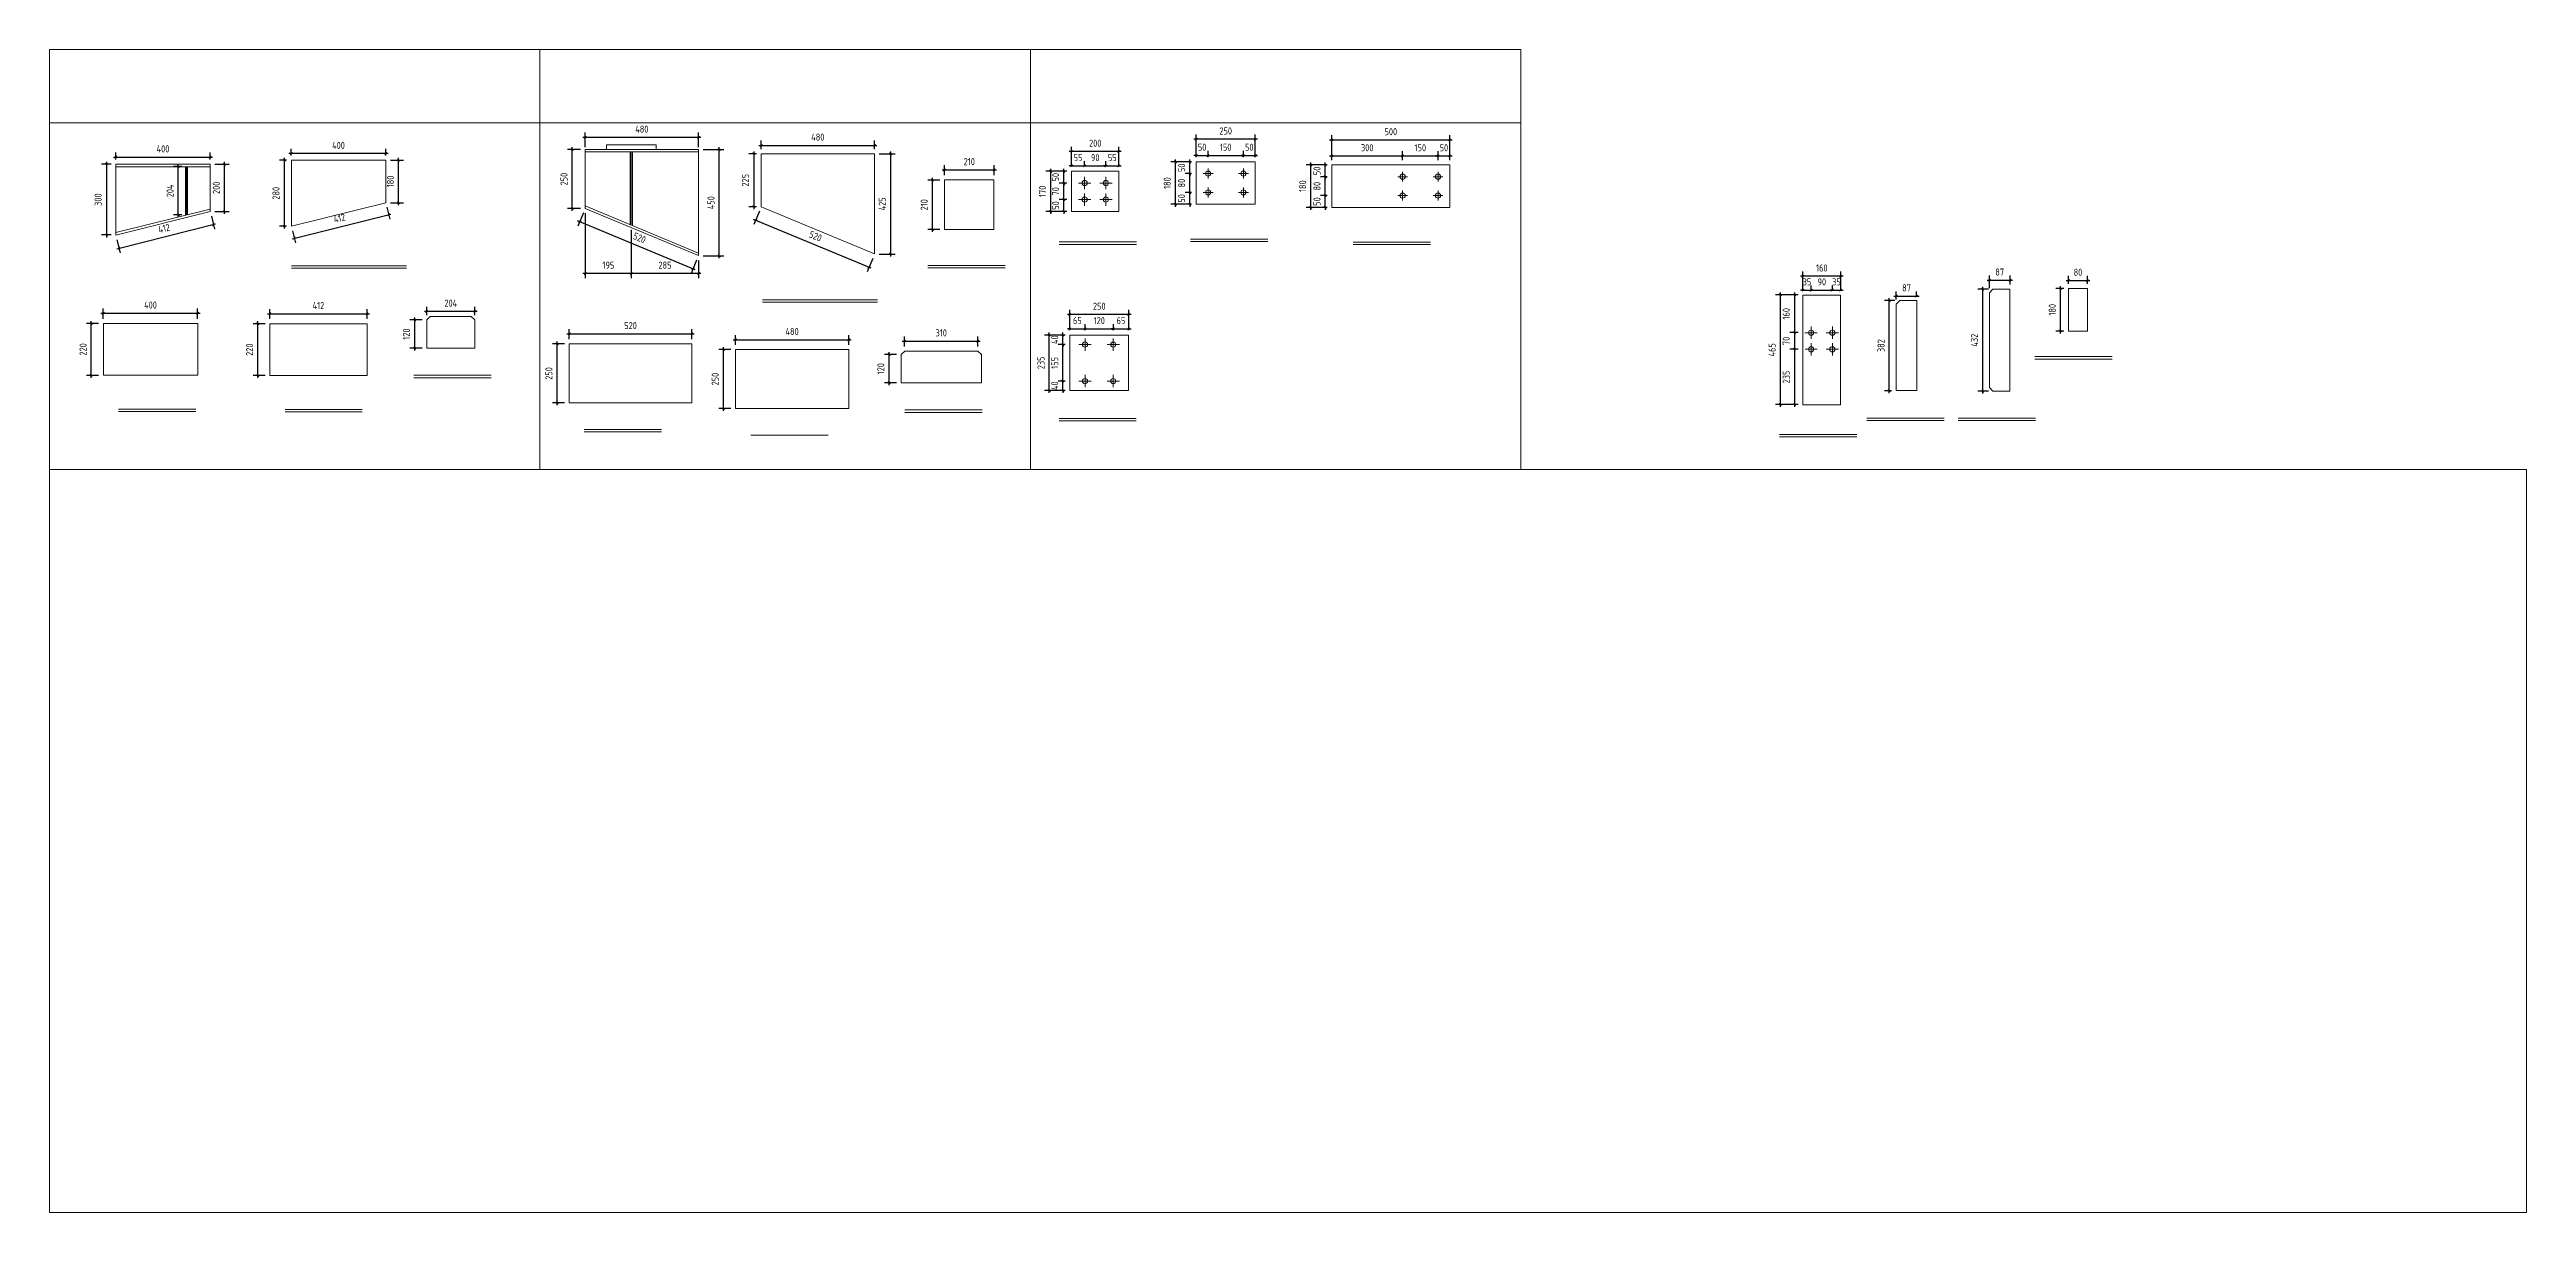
# Model space of a CAD drawing. Extents: x 485428 to 797698, y 56414 to 211814.
# Drawn here: x 672538 to 683038, y 155114 to 160044 of the extents above; entities that cross this region are included whole.
import ezdxf

# ---------------------------------------------------------------- set-up
doc = ezdxf.new("R2010")
doc.units = 0
doc.header["$LTSCALE"] = 1000
doc.header["$MEASUREMENT"] = 0
doc.styles.get("Standard").update_dxf_attribs({"font": 'gbenor.shx', "bigfont": 'gbcbig.shx'})
doc.dimstyles.get("Standard").update_dxf_attribs({"dimscale": 100, "dimtxt": 2, "dimasz": 0.4, "dimexe": 0.5, "dimexo": 1, "dimgap": 0.5, "dimtad": 1, "dimdec": 0, "dimzin": 0, "dimdsep": 46, "dimtxsty": 'Standard', "dimblk": 'ARCHTICK', "dimcen": 0.09, "dimadec": 0, "dimazin": 0, "dimtfac": 1, "dimtdec": 0, "dimtix": 1, "dimtmove": 2, "dimatfit": 3, "dimfxl": 1, "dimtolj": 1, "dimtzin": 0, "dimarcsym": 0})

msp = doc.modelspace()

# ---------------------------------------------------------------- blocks, each defined once
blk = doc.blocks.new('_ArchTick')
at = {"color": 0, "linetype": 'ByBlock', "const_width": 0.4}
blk.add_lwpolyline([(-0.5, -0.5), (0.5, 0.5)], dxfattribs=at)
blk = doc.blocks.new('*D3250')
at = {"color": 3, "lineweight": -2}
for p, q in [((672799, 159558), (672759, 159558)), ((672779, 159568), (672779, 159248)), ((672799, 159258), (672759, 159258))]:
    blk.add_line(p, q, dxfattribs=at)
at = {"layer": 'Defpoints', "color": 0}
for p in [(672819, 159558), (672779, 159258), (672819, 159258)]:
    blk.add_point(p, dxfattribs=at)
at = {"color": 3, "lineweight": -2, "xscale": 10, "yscale": 10, "zscale": 10}
for p, rotation in [((672779, 159558), 90), ((672779, 159258), 270)]:
    blk.add_blockref('_ArchTick', p, dxfattribs=dict(at, rotation=rotation))
at = {"color": 0, "lineweight": 15, "insert": (672744, 159408), "char_height": 30, "attachment_point": 5, "rotation": 90}
blk.add_mtext('\\A1;300', dxfattribs=at)
blk = doc.blocks.new('*D3251')
at = {"color": 3, "lineweight": -2}
for p, q in [((673239, 159558), (673300, 159558)), ((673280, 159348), (673280, 159568)), ((673239, 159358), (673300, 159358))]:
    blk.add_line(p, q, dxfattribs=at)
at = {"layer": 'Defpoints', "color": 0}
for p in [(673219, 159558), (673280, 159558), (673219, 159358)]:
    blk.add_point(p, dxfattribs=at)
at = {"color": 3, "lineweight": -2, "xscale": 10, "yscale": 10, "zscale": 10}
for p, rotation in [((673280, 159558), 90), ((673280, 159358), 270)]:
    blk.add_blockref('_ArchTick', p, dxfattribs=dict(at, rotation=rotation))
at = {"color": 0, "lineweight": 15, "insert": (673245, 159458), "char_height": 30, "attachment_point": 5, "rotation": 90}
blk.add_mtext('\\A1;200', dxfattribs=at)
blk = doc.blocks.new('*D3252')
at = {"color": 3, "lineweight": -2}
for p, q in [((672819, 159578), (672819, 159608)), ((673219, 159578), (673219, 159608)), ((672809, 159588), (673229, 159588))]:
    blk.add_line(p, q, dxfattribs=at)
at = {"layer": 'Defpoints', "color": 0}
for p in [(672819, 159558), (673219, 159588), (673219, 159558)]:
    blk.add_point(p, dxfattribs=at)
at = {"color": 3, "lineweight": -2, "xscale": 10, "yscale": 10, "zscale": 10, "rotation": 180}
blk.add_blockref('_ArchTick', (672819, 159588), dxfattribs=at)
at = {"color": 3, "lineweight": -2, "xscale": 10, "yscale": 10, "zscale": 10}
blk.add_blockref('_ArchTick', (673219, 159588), dxfattribs=at)
at = {"color": 0, "lineweight": 15, "insert": (673019, 159623), "char_height": 30, "attachment_point": 5}
blk.add_mtext('\\A1;400', dxfattribs=at)
blk = doc.blocks.new('*D3253')
at = {"color": 3, "lineweight": -2}
for p, q in [((672823, 159200), (673242, 159305)), ((673224, 159338), (673238, 159283)), ((672824, 159238), (672838, 159183))]:
    blk.add_line(p, q, dxfattribs=at)
at = {"layer": 'Defpoints', "color": 0}
for p in [(673219, 159358), (673233, 159302), (672819, 159258)]:
    blk.add_point(p, dxfattribs=at)
at = {"color": 3, "lineweight": -2, "xscale": 10, "yscale": 10, "zscale": 10}
for p, rotation in [((673233, 159302), 14.03624346792648), ((672833, 159202), 194.0362434679265)]:
    blk.add_blockref('_ArchTick', p, dxfattribs=dict(at, rotation=rotation))
at = {"color": 0, "lineweight": 15, "insert": (673024, 159286), "char_height": 30, "attachment_point": 5, "rotation": 14.0362}
blk.add_mtext('\\A1;412', dxfattribs=at)
blk = doc.blocks.new('*D3254')
at = {"color": 3, "lineweight": -2}
for p, q in [((673099, 159548), (673064, 159548)), ((673084, 159333), (673084, 159558)), ((673099, 159343), (673064, 159343))]:
    blk.add_line(p, q, dxfattribs=at)
at = {"layer": 'Defpoints', "color": 0}
for p in [(673084, 159548), (673119, 159548), (673119, 159343)]:
    blk.add_point(p, dxfattribs=at)
at = {"color": 3, "lineweight": -2, "xscale": 10, "yscale": 10, "zscale": 10}
for p, rotation in [((673084, 159548), 90), ((673084, 159343), 270)]:
    blk.add_blockref('_ArchTick', p, dxfattribs=dict(at, rotation=rotation))
at = {"color": 0, "lineweight": 15, "insert": (673049, 159445), "char_height": 30, "attachment_point": 5, "rotation": 90}
blk.add_mtext('\\A1;204', dxfattribs=at)
blk = doc.blocks.new('*D3245')
at = {"color": 3, "lineweight": -2}
for p, q in [((674789, 159620), (674734, 159620)), ((674754, 159360), (674754, 159630)), ((674789, 159370), (674734, 159370))]:
    blk.add_line(p, q, dxfattribs=at)
at = {"layer": 'Defpoints', "color": 0}
for p in [(674754, 159620), (674809, 159620), (674809, 159370)]:
    blk.add_point(p, dxfattribs=at)
at = {"color": 3, "lineweight": -2, "xscale": 10, "yscale": 10, "zscale": 10}
for p, rotation in [((674754, 159620), 90), ((674754, 159370), 270)]:
    blk.add_blockref('_ArchTick', p, dxfattribs=dict(at, rotation=rotation))
at = {"color": 0, "lineweight": 15, "insert": (674719, 159495), "char_height": 30, "attachment_point": 5, "rotation": 90}
blk.add_mtext('\\A1;250', dxfattribs=at)
blk = doc.blocks.new('*D3246')
at = {"color": 3, "lineweight": -2}
for p, q in [((675309, 159620), (675397, 159620)), ((675377, 159160), (675377, 159630)), ((675309, 159170), (675397, 159170))]:
    blk.add_line(p, q, dxfattribs=at)
at = {"layer": 'Defpoints', "color": 0}
for p in [(675289, 159620), (675377, 159620), (675289, 159170)]:
    blk.add_point(p, dxfattribs=at)
at = {"color": 3, "lineweight": -2, "xscale": 10, "yscale": 10, "zscale": 10}
for p, rotation in [((675377, 159620), 90), ((675377, 159170), 270)]:
    blk.add_blockref('_ArchTick', p, dxfattribs=dict(at, rotation=rotation))
at = {"color": 0, "lineweight": 15, "insert": (675342, 159395), "char_height": 30, "attachment_point": 5, "rotation": 90}
blk.add_mtext('\\A1;450', dxfattribs=at)
blk = doc.blocks.new('*D3247')
at = {"color": 3, "lineweight": -2}
for p, q in [((675275, 159110), (674776, 159318)), ((674801, 159352), (674778, 159295)), ((675281, 159152), (675258, 159095))]:
    blk.add_line(p, q, dxfattribs=at)
at = {"layer": 'Defpoints', "color": 0}
for p in [(674786, 159314), (674809, 159370), (675289, 159170)]:
    blk.add_point(p, dxfattribs=at)
at = {"color": 3, "lineweight": -2, "xscale": 10, "yscale": 10, "zscale": 10}
for p, rotation in [((674786, 159314), 157.3801350519596), ((675266, 159114), 337.3801350519596)]:
    blk.add_blockref('_ArchTick', p, dxfattribs=dict(at, rotation=rotation))
at = {"color": 0, "lineweight": 15, "insert": (675039, 159246), "char_height": 30, "attachment_point": 5, "rotation": 337.3801}
blk.add_mtext('\\A1;520', dxfattribs=at)
blk = doc.blocks.new('*D3248')
at = {"color": 3, "lineweight": -2}
for p, q in [((675299, 159672), (674799, 159672)), ((674809, 159630), (674809, 159692)), ((675289, 159630), (675289, 159692))]:
    blk.add_line(p, q, dxfattribs=at)
at = {"layer": 'Defpoints', "color": 0}
for p in [(674809, 159672), (674809, 159610), (675289, 159610)]:
    blk.add_point(p, dxfattribs=at)
at = {"color": 3, "lineweight": -2, "xscale": 10, "yscale": 10, "zscale": 10, "rotation": 180}
blk.add_blockref('_ArchTick', (674809, 159672), dxfattribs=at)
at = {"color": 3, "lineweight": -2, "xscale": 10, "yscale": 10, "zscale": 10}
blk.add_blockref('_ArchTick', (675289, 159672), dxfattribs=at)
at = {"color": 0, "lineweight": 15, "insert": (675049, 159707), "char_height": 30, "attachment_point": 5}
blk.add_mtext('\\A1;480', dxfattribs=at)
blk = doc.blocks.new('*D3249')
at = {"color": 3, "lineweight": -2}
for p, q in [((674809, 159350), (674809, 159075)), ((675004, 159280), (675004, 159075)), ((675014, 159095), (674799, 159095))]:
    blk.add_line(p, q, dxfattribs=at)
at = {"layer": 'Defpoints', "color": 0}
for p in [(674809, 159370), (675004, 159300), (674809, 159095)]:
    blk.add_point(p, dxfattribs=at)
at = {"color": 3, "lineweight": -2, "xscale": 10, "yscale": 10, "zscale": 10, "rotation": 180}
blk.add_blockref('_ArchTick', (674809, 159095), dxfattribs=at)
at = {"color": 3, "lineweight": -2, "xscale": 10, "yscale": 10, "zscale": 10}
blk.add_blockref('_ArchTick', (675004, 159095), dxfattribs=at)
at = {"color": 0, "lineweight": 15, "insert": (674907, 159130), "char_height": 30, "attachment_point": 5}
blk.add_mtext('\\A1;195', dxfattribs=at)
blk = doc.blocks.new('*D3221')
at = {"color": 3, "lineweight": -2}
for p, q in [((673973, 159603), (673553, 159603)), ((673563, 159595), (673563, 159623)), ((673963, 159595), (673963, 159623))]:
    blk.add_line(p, q, dxfattribs=at)
at = {"layer": 'Defpoints', "color": 0}
for p in [(673563, 159603), (673563, 159575), (673963, 159575)]:
    blk.add_point(p, dxfattribs=at)
at = {"color": 3, "lineweight": -2, "xscale": 10, "yscale": 10, "zscale": 10, "rotation": 180}
blk.add_blockref('_ArchTick', (673563, 159603), dxfattribs=at)
at = {"color": 3, "lineweight": -2, "xscale": 10, "yscale": 10, "zscale": 10}
blk.add_blockref('_ArchTick', (673963, 159603), dxfattribs=at)
at = {"color": 0, "lineweight": 15, "insert": (673763, 159638), "char_height": 30, "attachment_point": 5}
blk.add_mtext('\\A1;400', dxfattribs=at)
blk = doc.blocks.new('*D3222')
at = {"color": 3, "lineweight": -2}
for p, q in [((673543, 159575), (673513, 159575)), ((673533, 159585), (673533, 159285)), ((673543, 159295), (673513, 159295))]:
    blk.add_line(p, q, dxfattribs=at)
at = {"layer": 'Defpoints', "color": 0}
for p in [(673563, 159575), (673533, 159295), (673563, 159295)]:
    blk.add_point(p, dxfattribs=at)
at = {"color": 3, "lineweight": -2, "xscale": 10, "yscale": 10, "zscale": 10}
for p, rotation in [((673533, 159575), 90), ((673533, 159295), 270)]:
    blk.add_blockref('_ArchTick', p, dxfattribs=dict(at, rotation=rotation))
at = {"color": 0, "lineweight": 15, "insert": (673498, 159435), "char_height": 30, "attachment_point": 5, "rotation": 90}
blk.add_mtext('\\A1;280', dxfattribs=at)
blk = doc.blocks.new('*D3223')
at = {"color": 3, "lineweight": -2}
for p, q in [((673566, 159242), (673985, 159347)), ((673968, 159376), (673981, 159325)), ((673568, 159276), (673581, 159225))]:
    blk.add_line(p, q, dxfattribs=at)
at = {"layer": 'Defpoints', "color": 0}
for p in [(673963, 159395), (673563, 159295), (673976, 159345)]:
    blk.add_point(p, dxfattribs=at)
at = {"color": 3, "lineweight": -2, "xscale": 10, "yscale": 10, "zscale": 10}
for p, rotation in [((673976, 159345), 14.03624346792648), ((673576, 159245), 194.0362434679265)]:
    blk.add_blockref('_ArchTick', p, dxfattribs=dict(at, rotation=rotation))
at = {"color": 0, "lineweight": 15, "insert": (673767, 159329), "char_height": 30, "attachment_point": 5, "rotation": 14.0362}
blk.add_mtext('\\A1;412', dxfattribs=at)
blk = doc.blocks.new('*D3224')
at = {"color": 3, "lineweight": -2}
for p, q in [((673983, 159575), (674038, 159575)), ((674018, 159385), (674018, 159585)), ((673983, 159395), (674038, 159395))]:
    blk.add_line(p, q, dxfattribs=at)
at = {"layer": 'Defpoints', "color": 0}
for p in [(673963, 159575), (674018, 159575), (673963, 159395)]:
    blk.add_point(p, dxfattribs=at)
at = {"color": 3, "lineweight": -2, "xscale": 10, "yscale": 10, "zscale": 10}
for p, rotation in [((674018, 159575), 90), ((674018, 159395), 270)]:
    blk.add_blockref('_ArchTick', p, dxfattribs=dict(at, rotation=rotation))
at = {"color": 0, "lineweight": 15, "insert": (673983, 159485), "char_height": 30, "attachment_point": 5, "rotation": 90}
blk.add_mtext('\\A1;180', dxfattribs=at)
blk = doc.blocks.new('*D3225')
at = {"color": 3, "lineweight": -2}
for p, q in [((672746, 158883), (672695, 158883)), ((672715, 158653), (672715, 158893)), ((672746, 158663), (672695, 158663))]:
    blk.add_line(p, q, dxfattribs=at)
at = {"layer": 'Defpoints', "color": 0}
for p in [(672715, 158883), (672766, 158883), (672766, 158663)]:
    blk.add_point(p, dxfattribs=at)
at = {"color": 3, "lineweight": -2, "xscale": 10, "yscale": 10, "zscale": 10}
for p, rotation in [((672715, 158883), 90), ((672715, 158663), 270)]:
    blk.add_blockref('_ArchTick', p, dxfattribs=dict(at, rotation=rotation))
at = {"color": 0, "lineweight": 15, "insert": (672680, 158773), "char_height": 30, "attachment_point": 5, "rotation": 90}
blk.add_mtext('\\A1;220', dxfattribs=at)
blk = doc.blocks.new('*D3226')
at = {"color": 3, "lineweight": -2}
for p, q in [((672756, 158926), (673176, 158926)), ((672766, 158903), (672766, 158946)), ((673166, 158903), (673166, 158946))]:
    blk.add_line(p, q, dxfattribs=at)
at = {"layer": 'Defpoints', "color": 0}
for p in [(672766, 158883), (673166, 158926), (673166, 158883)]:
    blk.add_point(p, dxfattribs=at)
at = {"color": 3, "lineweight": -2, "xscale": 10, "yscale": 10, "zscale": 10, "rotation": 180}
blk.add_blockref('_ArchTick', (672766, 158926), dxfattribs=at)
at = {"color": 3, "lineweight": -2, "xscale": 10, "yscale": 10, "zscale": 10}
blk.add_blockref('_ArchTick', (673166, 158926), dxfattribs=at)
at = {"color": 0, "lineweight": 15, "insert": (672966, 158961), "char_height": 30, "attachment_point": 5}
blk.add_mtext('\\A1;400', dxfattribs=at)
blk = doc.blocks.new('*D3227')
at = {"color": 3, "lineweight": -2}
for p, q in [((673452, 158882), (673401, 158882)), ((673421, 158652), (673421, 158892)), ((673452, 158662), (673401, 158662))]:
    blk.add_line(p, q, dxfattribs=at)
at = {"layer": 'Defpoints', "color": 0}
for p in [(673421, 158882), (673472, 158882), (673472, 158662)]:
    blk.add_point(p, dxfattribs=at)
at = {"color": 3, "lineweight": -2, "xscale": 10, "yscale": 10, "zscale": 10}
for p, rotation in [((673421, 158882), 90), ((673421, 158662), 270)]:
    blk.add_blockref('_ArchTick', p, dxfattribs=dict(at, rotation=rotation))
at = {"color": 0, "lineweight": 15, "insert": (673386, 158772), "char_height": 30, "attachment_point": 5, "rotation": 90}
blk.add_mtext('\\A1;220', dxfattribs=at)
blk = doc.blocks.new('*D3228')
at = {"color": 3, "lineweight": -2}
for p, q in [((673462, 158924), (673894, 158924)), ((673472, 158902), (673472, 158944)), ((673884, 158902), (673884, 158944))]:
    blk.add_line(p, q, dxfattribs=at)
at = {"layer": 'Defpoints', "color": 0}
for p in [(673472, 158882), (673884, 158924), (673884, 158882)]:
    blk.add_point(p, dxfattribs=at)
at = {"color": 3, "lineweight": -2, "xscale": 10, "yscale": 10, "zscale": 10, "rotation": 180}
blk.add_blockref('_ArchTick', (673472, 158924), dxfattribs=at)
at = {"color": 3, "lineweight": -2, "xscale": 10, "yscale": 10, "zscale": 10}
blk.add_blockref('_ArchTick', (673884, 158924), dxfattribs=at)
at = {"color": 0, "lineweight": 15, "insert": (673678, 158959), "char_height": 30, "attachment_point": 5}
blk.add_mtext('\\A1;412', dxfattribs=at)
blk = doc.blocks.new('*D3229')
at = {"color": 3, "lineweight": -2}
for p, q in [((674117, 158898), (674066, 158898)), ((674086, 158768), (674086, 158908)), ((674117, 158778), (674066, 158778))]:
    blk.add_line(p, q, dxfattribs=at)
at = {"layer": 'Defpoints', "color": 0}
for p in [(674086, 158898), (674137, 158898), (674137, 158778)]:
    blk.add_point(p, dxfattribs=at)
at = {"color": 3, "lineweight": -2, "xscale": 10, "yscale": 10, "zscale": 10}
for p, rotation in [((674086, 158898), 90), ((674086, 158778), 270)]:
    blk.add_blockref('_ArchTick', p, dxfattribs=dict(at, rotation=rotation))
at = {"color": 0, "lineweight": 15, "insert": (674051, 158838), "char_height": 30, "attachment_point": 5, "rotation": 90}
blk.add_mtext('\\A1;120', dxfattribs=at)
blk = doc.blocks.new('*D3182')
at = {"color": 3, "lineweight": -2}
for p, q in [((675004, 159280), (675004, 159075)), ((675299, 159095), (674994, 159095)), ((675289, 159150), (675289, 159075))]:
    blk.add_line(p, q, dxfattribs=at)
at = {"layer": 'Defpoints', "color": 0}
for p in [(675004, 159300), (675004, 159095), (675289, 159170)]:
    blk.add_point(p, dxfattribs=at)
at = {"color": 3, "lineweight": -2, "xscale": 10, "yscale": 10, "zscale": 10, "rotation": 180}
blk.add_blockref('_ArchTick', (675004, 159095), dxfattribs=at)
at = {"color": 3, "lineweight": -2, "xscale": 10, "yscale": 10, "zscale": 10}
blk.add_blockref('_ArchTick', (675289, 159095), dxfattribs=at)
at = {"color": 0, "lineweight": 15, "insert": (675147, 159130), "char_height": 30, "attachment_point": 5}
blk.add_mtext('\\A1;285', dxfattribs=at)
blk = doc.blocks.new('*D3209')
at = {"color": 3, "lineweight": -2}
for p, q in [((675535, 159602), (675503, 159602)), ((675523, 159612), (675523, 159367)), ((675535, 159377), (675503, 159377))]:
    blk.add_line(p, q, dxfattribs=at)
at = {"layer": 'Defpoints', "color": 0}
for p in [(675555, 159602), (675523, 159377), (675555, 159377)]:
    blk.add_point(p, dxfattribs=at)
at = {"color": 3, "lineweight": -2, "xscale": 10, "yscale": 10, "zscale": 10}
for p, rotation in [((675523, 159602), 90), ((675523, 159377), 270)]:
    blk.add_blockref('_ArchTick', p, dxfattribs=dict(at, rotation=rotation))
at = {"color": 0, "lineweight": 15, "insert": (675488, 159490), "char_height": 30, "attachment_point": 5, "rotation": 90}
blk.add_mtext('\\A1;225', dxfattribs=at)
blk = doc.blocks.new('*D3210')
at = {"color": 3, "lineweight": -2}
for p, q in [((675545, 159638), (676045, 159638)), ((675555, 159622), (675555, 159658)), ((676035, 159622), (676035, 159658))]:
    blk.add_line(p, q, dxfattribs=at)
at = {"layer": 'Defpoints', "color": 0}
for p in [(675555, 159602), (676035, 159638), (676035, 159602)]:
    blk.add_point(p, dxfattribs=at)
at = {"color": 3, "lineweight": -2, "xscale": 10, "yscale": 10, "zscale": 10, "rotation": 180}
blk.add_blockref('_ArchTick', (675555, 159638), dxfattribs=at)
at = {"color": 3, "lineweight": -2, "xscale": 10, "yscale": 10, "zscale": 10}
blk.add_blockref('_ArchTick', (676035, 159638), dxfattribs=at)
at = {"color": 0, "lineweight": 15, "insert": (675795, 159673), "char_height": 30, "attachment_point": 5}
blk.add_mtext('\\A1;480', dxfattribs=at)
blk = doc.blocks.new('*D3211')
at = {"color": 3, "lineweight": -2}
for p, q in [((676021, 159117), (675522, 159324)), ((675548, 159359), (675524, 159302)), ((676028, 159159), (676004, 159102))]:
    blk.add_line(p, q, dxfattribs=at)
at = {"layer": 'Defpoints', "color": 0}
for p in [(675532, 159320), (675555, 159377), (676035, 159177)]:
    blk.add_point(p, dxfattribs=at)
at = {"color": 3, "lineweight": -2, "xscale": 10, "yscale": 10, "zscale": 10}
for p, rotation in [((675532, 159320), 157.3801350519556), ((676012, 159120), 337.3801350519557)]:
    blk.add_blockref('_ArchTick', p, dxfattribs=dict(at, rotation=rotation))
at = {"color": 0, "lineweight": 15, "insert": (675785, 159253), "char_height": 30, "attachment_point": 5, "rotation": 337.3801}
blk.add_mtext('\\A1;520', dxfattribs=at)
blk = doc.blocks.new('*D3212')
at = {"color": 3, "lineweight": -2}
for p, q in [((676055, 159602), (676123, 159602)), ((676103, 159612), (676103, 159167)), ((676055, 159177), (676123, 159177))]:
    blk.add_line(p, q, dxfattribs=at)
at = {"layer": 'Defpoints', "color": 0}
for p in [(676035, 159602), (676035, 159177), (676103, 159177)]:
    blk.add_point(p, dxfattribs=at)
at = {"color": 3, "lineweight": -2, "xscale": 10, "yscale": 10, "zscale": 10}
for p, rotation in [((676103, 159602), 90), ((676103, 159177), 270)]:
    blk.add_blockref('_ArchTick', p, dxfattribs=dict(at, rotation=rotation))
at = {"color": 0, "lineweight": 15, "insert": (676068, 159390), "char_height": 30, "attachment_point": 5, "rotation": 90}
blk.add_mtext('\\A1;425', dxfattribs=at)
blk = doc.blocks.new('*D3213')
at = {"color": 3, "lineweight": -2}
for p, q in [((674721, 158796), (674670, 158796)), ((674690, 158536), (674690, 158806)), ((674721, 158546), (674670, 158546))]:
    blk.add_line(p, q, dxfattribs=at)
at = {"layer": 'Defpoints', "color": 0}
for p in [(674690, 158796), (674741, 158796), (674741, 158546)]:
    blk.add_point(p, dxfattribs=at)
at = {"color": 3, "lineweight": -2, "xscale": 10, "yscale": 10, "zscale": 10}
for p, rotation in [((674690, 158796), 90), ((674690, 158546), 270)]:
    blk.add_blockref('_ArchTick', p, dxfattribs=dict(at, rotation=rotation))
at = {"color": 0, "lineweight": 15, "insert": (674655, 158671), "char_height": 30, "attachment_point": 5, "rotation": 90}
blk.add_mtext('\\A1;250', dxfattribs=at)
blk = doc.blocks.new('*D3214')
at = {"color": 3, "lineweight": -2}
for p, q in [((674731, 158839), (675271, 158839)), ((674741, 158816), (674741, 158859)), ((675261, 158816), (675261, 158859))]:
    blk.add_line(p, q, dxfattribs=at)
at = {"layer": 'Defpoints', "color": 0}
for p in [(674741, 158796), (675261, 158839), (675261, 158796)]:
    blk.add_point(p, dxfattribs=at)
at = {"color": 3, "lineweight": -2, "xscale": 10, "yscale": 10, "zscale": 10, "rotation": 180}
blk.add_blockref('_ArchTick', (674741, 158839), dxfattribs=at)
at = {"color": 3, "lineweight": -2, "xscale": 10, "yscale": 10, "zscale": 10}
blk.add_blockref('_ArchTick', (675261, 158839), dxfattribs=at)
at = {"color": 0, "lineweight": 15, "insert": (675001, 158874), "char_height": 30, "attachment_point": 5}
blk.add_mtext('\\A1;520', dxfattribs=at)
blk = doc.blocks.new('*D3215')
at = {"color": 3, "lineweight": -2}
for p, q in [((675426, 158772), (675375, 158772)), ((675395, 158512), (675395, 158782)), ((675426, 158522), (675375, 158522))]:
    blk.add_line(p, q, dxfattribs=at)
at = {"layer": 'Defpoints', "color": 0}
for p in [(675395, 158772), (675446, 158772), (675446, 158522)]:
    blk.add_point(p, dxfattribs=at)
at = {"color": 3, "lineweight": -2, "xscale": 10, "yscale": 10, "zscale": 10}
for p, rotation in [((675395, 158772), 90), ((675395, 158522), 270)]:
    blk.add_blockref('_ArchTick', p, dxfattribs=dict(at, rotation=rotation))
at = {"color": 0, "lineweight": 15, "insert": (675360, 158647), "char_height": 30, "attachment_point": 5, "rotation": 90}
blk.add_mtext('\\A1;250', dxfattribs=at)
blk = doc.blocks.new('*D3216')
at = {"color": 3, "lineweight": -2}
for p, q in [((675436, 158814), (675936, 158814)), ((675446, 158792), (675446, 158834)), ((675926, 158792), (675926, 158834))]:
    blk.add_line(p, q, dxfattribs=at)
at = {"layer": 'Defpoints', "color": 0}
for p in [(675446, 158772), (675926, 158814), (675926, 158772)]:
    blk.add_point(p, dxfattribs=at)
at = {"color": 3, "lineweight": -2, "xscale": 10, "yscale": 10, "zscale": 10, "rotation": 180}
blk.add_blockref('_ArchTick', (675446, 158814), dxfattribs=at)
at = {"color": 3, "lineweight": -2, "xscale": 10, "yscale": 10, "zscale": 10}
blk.add_blockref('_ArchTick', (675926, 158814), dxfattribs=at)
at = {"color": 0, "lineweight": 15, "insert": (675686, 158849), "char_height": 30, "attachment_point": 5}
blk.add_mtext('\\A1;480', dxfattribs=at)
blk = doc.blocks.new('*D3217')
at = {"color": 3, "lineweight": -2}
for p, q in [((676097, 158621), (676097, 158761)), ((676128, 158751), (676077, 158751)), ((676128, 158631), (676077, 158631))]:
    blk.add_line(p, q, dxfattribs=at)
at = {"layer": 'Defpoints', "color": 0}
for p in [(676097, 158751), (676148, 158751), (676148, 158631)]:
    blk.add_point(p, dxfattribs=at)
at = {"color": 3, "lineweight": -2, "xscale": 10, "yscale": 10, "zscale": 10}
for p, rotation in [((676097, 158751), 90), ((676097, 158631), 270)]:
    blk.add_blockref('_ArchTick', p, dxfattribs=dict(at, rotation=rotation))
at = {"color": 0, "lineweight": 15, "insert": (676062, 158691), "char_height": 30, "attachment_point": 5, "rotation": 90}
blk.add_mtext('\\A1;120', dxfattribs=at)
blk = doc.blocks.new('*D3218')
at = {"color": 3, "lineweight": -2}
for p, q in [((676153, 158808), (676483, 158808)), ((676163, 158786), (676163, 158828)), ((676473, 158786), (676473, 158828))]:
    blk.add_line(p, q, dxfattribs=at)
at = {"layer": 'Defpoints', "color": 0}
for p in [(676163, 158766), (676473, 158808), (676473, 158766)]:
    blk.add_point(p, dxfattribs=at)
at = {"color": 3, "lineweight": -2, "xscale": 10, "yscale": 10, "zscale": 10, "rotation": 180}
blk.add_blockref('_ArchTick', (676163, 158808), dxfattribs=at)
at = {"color": 3, "lineweight": -2, "xscale": 10, "yscale": 10, "zscale": 10}
blk.add_blockref('_ArchTick', (676473, 158808), dxfattribs=at)
at = {"color": 0, "lineweight": 15, "insert": (676318, 158843), "char_height": 30, "attachment_point": 5}
blk.add_mtext('\\A1;310', dxfattribs=at)
blk = doc.blocks.new('*D3219')
at = {"color": 3, "lineweight": -2}
for p, q in [((676281, 159271), (676281, 159501)), ((676312, 159491), (676261, 159491)), ((676312, 159281), (676261, 159281))]:
    blk.add_line(p, q, dxfattribs=at)
at = {"layer": 'Defpoints', "color": 0}
for p in [(676281, 159491), (676332, 159491), (676332, 159281)]:
    blk.add_point(p, dxfattribs=at)
at = {"color": 3, "lineweight": -2, "xscale": 10, "yscale": 10, "zscale": 10}
for p, rotation in [((676281, 159491), 90), ((676281, 159281), 270)]:
    blk.add_blockref('_ArchTick', p, dxfattribs=dict(at, rotation=rotation))
at = {"color": 0, "lineweight": 15, "insert": (676246, 159386), "char_height": 30, "attachment_point": 5, "rotation": 90}
blk.add_mtext('\\A1;210', dxfattribs=at)
blk = doc.blocks.new('*D3220')
at = {"color": 3, "lineweight": -2}
for p, q in [((676322, 159534), (676552, 159534)), ((676332, 159511), (676332, 159554)), ((676542, 159511), (676542, 159554))]:
    blk.add_line(p, q, dxfattribs=at)
at = {"layer": 'Defpoints', "color": 0}
for p in [(676542, 159534), (676332, 159491), (676542, 159491)]:
    blk.add_point(p, dxfattribs=at)
at = {"color": 3, "lineweight": -2, "xscale": 10, "yscale": 10, "zscale": 10, "rotation": 180}
blk.add_blockref('_ArchTick', (676332, 159534), dxfattribs=at)
at = {"color": 3, "lineweight": -2, "xscale": 10, "yscale": 10, "zscale": 10}
blk.add_blockref('_ArchTick', (676542, 159534), dxfattribs=at)
at = {"color": 0, "lineweight": 15, "insert": (676437, 159569), "char_height": 30, "attachment_point": 5}
blk.add_mtext('\\A1;210', dxfattribs=at)
blk = doc.blocks.new('*D3233')
at = {"color": 3, "lineweight": -2}
for p, q in [((676851, 159408), (676818, 159408)), ((676838, 159408), (676838, 159418)), ((676838, 159358), (676838, 159408)), ((676851, 159358), (676818, 159358)), ((676838, 159358), (676838, 159348))]:
    blk.add_line(p, q, dxfattribs=at)
at = {"layer": 'Defpoints', "color": 0}
for p in [(676838, 159408), (676871, 159408), (676871, 159358)]:
    blk.add_point(p, dxfattribs=at)
at = {"color": 3, "lineweight": -2, "xscale": 10, "yscale": 10, "zscale": 10}
for p, rotation in [((676838, 159408), 270), ((676838, 159358), 90)]:
    blk.add_blockref('_ArchTick', p, dxfattribs=dict(at, rotation=rotation))
at = {"color": 0, "lineweight": 15, "insert": (676803, 159383), "char_height": 30, "attachment_point": 5, "rotation": 90}
blk.add_mtext('\\A1;50', dxfattribs=at)
blk = doc.blocks.new('*D3183')
at = {"color": 3, "lineweight": -2}
for p, q in [((676851, 159478), (676818, 159478)), ((676851, 159408), (676818, 159408)), ((676838, 159398), (676838, 159488))]:
    blk.add_line(p, q, dxfattribs=at)
at = {"layer": 'Defpoints', "color": 0}
for p in [(676838, 159478), (676871, 159478), (676871, 159408)]:
    blk.add_point(p, dxfattribs=at)
at = {"color": 3, "lineweight": -2, "xscale": 10, "yscale": 10, "zscale": 10}
for p, rotation in [((676838, 159478), 90), ((676838, 159408), 270)]:
    blk.add_blockref('_ArchTick', p, dxfattribs=dict(at, rotation=rotation))
at = {"color": 0, "lineweight": 15, "insert": (676803, 159443), "char_height": 30, "attachment_point": 5, "rotation": 90}
blk.add_mtext('\\A1;70', dxfattribs=at)
blk = doc.blocks.new('*D3234')
at = {"color": 3, "lineweight": -2}
for p, q in [((676851, 159528), (676818, 159528)), ((676838, 159528), (676838, 159538)), ((676838, 159478), (676838, 159528)), ((676851, 159478), (676818, 159478)), ((676838, 159478), (676838, 159468))]:
    blk.add_line(p, q, dxfattribs=at)
at = {"layer": 'Defpoints', "color": 0}
for p in [(676838, 159528), (676871, 159528), (676871, 159478)]:
    blk.add_point(p, dxfattribs=at)
at = {"color": 3, "lineweight": -2, "xscale": 10, "yscale": 10, "zscale": 10}
for p, rotation in [((676838, 159528), 270), ((676838, 159478), 90)]:
    blk.add_blockref('_ArchTick', p, dxfattribs=dict(at, rotation=rotation))
at = {"color": 0, "lineweight": 15, "insert": (676803, 159503), "char_height": 30, "attachment_point": 5, "rotation": 90}
blk.add_mtext('\\A1;50', dxfattribs=at)
blk = doc.blocks.new('*D3184')
at = {"color": 3, "lineweight": -2}
for p, q in [((676871, 159551), (676861, 159551)), ((676871, 159548), (676871, 159571)), ((676871, 159551), (676926, 159551)), ((676926, 159548), (676926, 159571)), ((676926, 159551), (676936, 159551))]:
    blk.add_line(p, q, dxfattribs=at)
at = {"layer": 'Defpoints', "color": 0}
for p in [(676871, 159528), (676926, 159551), (676926, 159528)]:
    blk.add_point(p, dxfattribs=at)
at = {"color": 3, "lineweight": -2, "xscale": 10, "yscale": 10, "zscale": 10}
blk.add_blockref('_ArchTick', (676871, 159551), dxfattribs=at)
at = {"color": 3, "lineweight": -2, "xscale": 10, "yscale": 10, "zscale": 10, "rotation": 180}
blk.add_blockref('_ArchTick', (676926, 159551), dxfattribs=at)
at = {"color": 0, "lineweight": 15, "insert": (676898, 159586), "char_height": 30, "attachment_point": 5}
blk.add_mtext('\\A1;55', dxfattribs=at)
blk = doc.blocks.new('*D3185')
at = {"color": 3, "lineweight": -2}
for p, q in [((676916, 159551), (677026, 159551)), ((676926, 159548), (676926, 159571)), ((677016, 159548), (677016, 159571))]:
    blk.add_line(p, q, dxfattribs=at)
at = {"layer": 'Defpoints', "color": 0}
for p in [(676926, 159528), (677016, 159551), (677016, 159528)]:
    blk.add_point(p, dxfattribs=at)
at = {"color": 3, "lineweight": -2, "xscale": 10, "yscale": 10, "zscale": 10, "rotation": 180}
blk.add_blockref('_ArchTick', (676926, 159551), dxfattribs=at)
at = {"color": 3, "lineweight": -2, "xscale": 10, "yscale": 10, "zscale": 10}
blk.add_blockref('_ArchTick', (677016, 159551), dxfattribs=at)
at = {"color": 0, "lineweight": 15, "insert": (676971, 159586), "char_height": 30, "attachment_point": 5}
blk.add_mtext('\\A1;90', dxfattribs=at)
blk = doc.blocks.new('*D3235')
at = {"color": 3, "lineweight": -2}
for p, q in [((677016, 159551), (677006, 159551)), ((677016, 159548), (677016, 159571)), ((677016, 159551), (677071, 159551)), ((677071, 159548), (677071, 159571)), ((677071, 159551), (677081, 159551))]:
    blk.add_line(p, q, dxfattribs=at)
at = {"layer": 'Defpoints', "color": 0}
for p in [(677016, 159528), (677071, 159551), (677071, 159528)]:
    blk.add_point(p, dxfattribs=at)
at = {"color": 3, "lineweight": -2, "xscale": 10, "yscale": 10, "zscale": 10}
blk.add_blockref('_ArchTick', (677016, 159551), dxfattribs=at)
at = {"color": 3, "lineweight": -2, "xscale": 10, "yscale": 10, "zscale": 10, "rotation": 180}
blk.add_blockref('_ArchTick', (677071, 159551), dxfattribs=at)
at = {"color": 0, "lineweight": 15, "insert": (677043, 159586), "char_height": 30, "attachment_point": 5}
blk.add_mtext('\\A1;55', dxfattribs=at)
blk = doc.blocks.new('*D3236')
at = {"color": 3, "lineweight": -2}
for p, q in [((677081, 159612), (676861, 159612)), ((676871, 159548), (676871, 159632)), ((677071, 159548), (677071, 159632))]:
    blk.add_line(p, q, dxfattribs=at)
at = {"layer": 'Defpoints', "color": 0}
for p in [(676871, 159612), (676871, 159528), (677071, 159528)]:
    blk.add_point(p, dxfattribs=at)
at = {"color": 3, "lineweight": -2, "xscale": 10, "yscale": 10, "zscale": 10, "rotation": 180}
blk.add_blockref('_ArchTick', (676871, 159612), dxfattribs=at)
at = {"color": 3, "lineweight": -2, "xscale": 10, "yscale": 10, "zscale": 10}
blk.add_blockref('_ArchTick', (677071, 159612), dxfattribs=at)
at = {"color": 0, "lineweight": 15, "insert": (676971, 159647), "char_height": 30, "attachment_point": 5}
blk.add_mtext('\\A1;200', dxfattribs=at)
blk = doc.blocks.new('*D3237')
at = {"color": 3, "lineweight": -2}
for p, q in [((676851, 159528), (676762, 159528)), ((676782, 159348), (676782, 159538)), ((676851, 159358), (676762, 159358))]:
    blk.add_line(p, q, dxfattribs=at)
at = {"layer": 'Defpoints', "color": 0}
for p in [(676782, 159528), (676871, 159528), (676871, 159358)]:
    blk.add_point(p, dxfattribs=at)
at = {"color": 3, "lineweight": -2, "xscale": 10, "yscale": 10, "zscale": 10}
for p, rotation in [((676782, 159528), 90), ((676782, 159358), 270)]:
    blk.add_blockref('_ArchTick', p, dxfattribs=dict(at, rotation=rotation))
at = {"color": 0, "lineweight": 15, "insert": (676747, 159443), "char_height": 30, "attachment_point": 5, "rotation": 90}
blk.add_mtext('\\A1;170', dxfattribs=at)
blk = doc.blocks.new('*D3238')
at = {"color": 3, "lineweight": -2}
for p, q in [((677379, 159438), (677352, 159438)), ((677372, 159438), (677372, 159448)), ((677372, 159388), (677372, 159438)), ((677379, 159388), (677352, 159388)), ((677372, 159388), (677372, 159378))]:
    blk.add_line(p, q, dxfattribs=at)
at = {"layer": 'Defpoints', "color": 0}
for p in [(677372, 159438), (677399, 159438), (677399, 159388)]:
    blk.add_point(p, dxfattribs=at)
at = {"color": 3, "lineweight": -2, "xscale": 10, "yscale": 10, "zscale": 10}
for p, rotation in [((677372, 159438), 270), ((677372, 159388), 90)]:
    blk.add_blockref('_ArchTick', p, dxfattribs=dict(at, rotation=rotation))
at = {"color": 0, "lineweight": 15, "insert": (677337, 159413), "char_height": 30, "attachment_point": 5, "rotation": 90}
blk.add_mtext('\\A1;50', dxfattribs=at)
blk = doc.blocks.new('*D3186')
at = {"color": 3, "lineweight": -2}
for p, q in [((677379, 159518), (677352, 159518)), ((677372, 159428), (677372, 159528)), ((677379, 159438), (677352, 159438))]:
    blk.add_line(p, q, dxfattribs=at)
at = {"layer": 'Defpoints', "color": 0}
for p in [(677372, 159518), (677399, 159518), (677399, 159438)]:
    blk.add_point(p, dxfattribs=at)
at = {"color": 3, "lineweight": -2, "xscale": 10, "yscale": 10, "zscale": 10}
for p, rotation in [((677372, 159518), 90), ((677372, 159438), 270)]:
    blk.add_blockref('_ArchTick', p, dxfattribs=dict(at, rotation=rotation))
at = {"color": 0, "lineweight": 15, "insert": (677337, 159478), "char_height": 30, "attachment_point": 5, "rotation": 90}
blk.add_mtext('\\A1;80', dxfattribs=at)
blk = doc.blocks.new('*D3239')
at = {"color": 3, "lineweight": -2}
for p, q in [((677379, 159568), (677352, 159568)), ((677379, 159518), (677352, 159518)), ((677372, 159568), (677372, 159578)), ((677372, 159518), (677372, 159568)), ((677372, 159518), (677372, 159508))]:
    blk.add_line(p, q, dxfattribs=at)
at = {"layer": 'Defpoints', "color": 0}
for p in [(677372, 159568), (677399, 159568), (677399, 159518)]:
    blk.add_point(p, dxfattribs=at)
at = {"color": 3, "lineweight": -2, "xscale": 10, "yscale": 10, "zscale": 10}
for p, rotation in [((677372, 159568), 270), ((677372, 159518), 90)]:
    blk.add_blockref('_ArchTick', p, dxfattribs=dict(at, rotation=rotation))
at = {"color": 0, "lineweight": 15, "insert": (677337, 159543), "char_height": 30, "attachment_point": 5, "rotation": 90}
blk.add_mtext('\\A1;50', dxfattribs=at)
blk = doc.blocks.new('*D3187')
at = {"color": 3, "lineweight": -2}
for p, q in [((677399, 159588), (677399, 159615)), ((677449, 159588), (677449, 159615)), ((677399, 159595), (677389, 159595)), ((677399, 159595), (677449, 159595)), ((677449, 159595), (677459, 159595))]:
    blk.add_line(p, q, dxfattribs=at)
at = {"layer": 'Defpoints', "color": 0}
for p in [(677399, 159568), (677449, 159595), (677449, 159568)]:
    blk.add_point(p, dxfattribs=at)
at = {"color": 3, "lineweight": -2, "xscale": 10, "yscale": 10, "zscale": 10}
blk.add_blockref('_ArchTick', (677399, 159595), dxfattribs=at)
at = {"color": 3, "lineweight": -2, "xscale": 10, "yscale": 10, "zscale": 10, "rotation": 180}
blk.add_blockref('_ArchTick', (677449, 159595), dxfattribs=at)
at = {"color": 0, "lineweight": 15, "insert": (677424, 159630), "char_height": 30, "attachment_point": 5}
blk.add_mtext('\\A1;50', dxfattribs=at)
blk = doc.blocks.new('*D3188')
at = {"color": 3, "lineweight": -2}
for p, q in [((677449, 159588), (677449, 159615)), ((677599, 159588), (677599, 159615)), ((677439, 159595), (677609, 159595))]:
    blk.add_line(p, q, dxfattribs=at)
at = {"layer": 'Defpoints', "color": 0}
for p in [(677449, 159568), (677599, 159595), (677599, 159568)]:
    blk.add_point(p, dxfattribs=at)
at = {"color": 3, "lineweight": -2, "xscale": 10, "yscale": 10, "zscale": 10, "rotation": 180}
blk.add_blockref('_ArchTick', (677449, 159595), dxfattribs=at)
at = {"color": 3, "lineweight": -2, "xscale": 10, "yscale": 10, "zscale": 10}
blk.add_blockref('_ArchTick', (677599, 159595), dxfattribs=at)
at = {"color": 0, "lineweight": 15, "insert": (677524, 159630), "char_height": 30, "attachment_point": 5}
blk.add_mtext('\\A1;150', dxfattribs=at)
blk = doc.blocks.new('*D3240')
at = {"color": 3, "lineweight": -2}
for p, q in [((677599, 159588), (677599, 159615)), ((677649, 159588), (677649, 159615)), ((677599, 159595), (677589, 159595)), ((677599, 159595), (677649, 159595)), ((677649, 159595), (677659, 159595))]:
    blk.add_line(p, q, dxfattribs=at)
at = {"layer": 'Defpoints', "color": 0}
for p in [(677599, 159568), (677649, 159595), (677649, 159568)]:
    blk.add_point(p, dxfattribs=at)
at = {"color": 3, "lineweight": -2, "xscale": 10, "yscale": 10, "zscale": 10}
blk.add_blockref('_ArchTick', (677599, 159595), dxfattribs=at)
at = {"color": 3, "lineweight": -2, "xscale": 10, "yscale": 10, "zscale": 10, "rotation": 180}
blk.add_blockref('_ArchTick', (677649, 159595), dxfattribs=at)
at = {"color": 0, "lineweight": 15, "insert": (677624, 159630), "char_height": 30, "attachment_point": 5}
blk.add_mtext('\\A1;50', dxfattribs=at)
blk = doc.blocks.new('*D3241')
at = {"color": 3, "lineweight": -2}
for p, q in [((677659, 159664), (677389, 159664)), ((677399, 159588), (677399, 159684)), ((677649, 159588), (677649, 159684))]:
    blk.add_line(p, q, dxfattribs=at)
at = {"layer": 'Defpoints', "color": 0}
for p in [(677399, 159664), (677399, 159568), (677649, 159568)]:
    blk.add_point(p, dxfattribs=at)
at = {"color": 3, "lineweight": -2, "xscale": 10, "yscale": 10, "zscale": 10, "rotation": 180}
blk.add_blockref('_ArchTick', (677399, 159664), dxfattribs=at)
at = {"color": 3, "lineweight": -2, "xscale": 10, "yscale": 10, "zscale": 10}
blk.add_blockref('_ArchTick', (677649, 159664), dxfattribs=at)
at = {"color": 0, "lineweight": 15, "insert": (677524, 159699), "char_height": 30, "attachment_point": 5}
blk.add_mtext('\\A1;250', dxfattribs=at)
blk = doc.blocks.new('*D3242')
at = {"color": 3, "lineweight": -2}
for p, q in [((677379, 159568), (677291, 159568)), ((677311, 159378), (677311, 159578)), ((677379, 159388), (677291, 159388))]:
    blk.add_line(p, q, dxfattribs=at)
at = {"layer": 'Defpoints', "color": 0}
for p in [(677311, 159568), (677399, 159568), (677399, 159388)]:
    blk.add_point(p, dxfattribs=at)
at = {"color": 3, "lineweight": -2, "xscale": 10, "yscale": 10, "zscale": 10}
for p, rotation in [((677311, 159568), 90), ((677311, 159388), 270)]:
    blk.add_blockref('_ArchTick', p, dxfattribs=dict(at, rotation=rotation))
at = {"color": 0, "lineweight": 15, "insert": (677276, 159478), "char_height": 30, "attachment_point": 5, "rotation": 90}
blk.add_mtext('\\A1;180', dxfattribs=at)
blk = doc.blocks.new('*D3189')
at = {"color": 3, "lineweight": -2}
for p, q in [((677954, 159425), (677926, 159425)), ((677946, 159425), (677946, 159435)), ((677946, 159375), (677946, 159425)), ((677954, 159375), (677926, 159375)), ((677946, 159375), (677946, 159365))]:
    blk.add_line(p, q, dxfattribs=at)
at = {"layer": 'Defpoints', "color": 0}
for p in [(677946, 159425), (677974, 159425), (677974, 159375)]:
    blk.add_point(p, dxfattribs=at)
at = {"color": 3, "lineweight": -2, "xscale": 10, "yscale": 10, "zscale": 10}
for p, rotation in [((677946, 159425), 270), ((677946, 159375), 90)]:
    blk.add_blockref('_ArchTick', p, dxfattribs=dict(at, rotation=rotation))
at = {"color": 0, "lineweight": 15, "insert": (677911, 159400), "char_height": 30, "attachment_point": 5, "rotation": 90}
blk.add_mtext('\\A1;50', dxfattribs=at)
blk = doc.blocks.new('*D3190')
at = {"color": 3, "lineweight": -2}
for p, q in [((677954, 159505), (677926, 159505)), ((677946, 159415), (677946, 159515)), ((677954, 159425), (677926, 159425))]:
    blk.add_line(p, q, dxfattribs=at)
at = {"layer": 'Defpoints', "color": 0}
for p in [(677946, 159505), (677974, 159505), (677974, 159425)]:
    blk.add_point(p, dxfattribs=at)
at = {"color": 3, "lineweight": -2, "xscale": 10, "yscale": 10, "zscale": 10}
for p, rotation in [((677946, 159505), 90), ((677946, 159425), 270)]:
    blk.add_blockref('_ArchTick', p, dxfattribs=dict(at, rotation=rotation))
at = {"color": 0, "lineweight": 15, "insert": (677911, 159465), "char_height": 30, "attachment_point": 5, "rotation": 90}
blk.add_mtext('\\A1;80', dxfattribs=at)
blk = doc.blocks.new('*D3191')
at = {"color": 3, "lineweight": -2}
for p, q in [((677954, 159555), (677926, 159555)), ((677954, 159505), (677926, 159505)), ((677946, 159555), (677946, 159565)), ((677946, 159505), (677946, 159555)), ((677946, 159505), (677946, 159495))]:
    blk.add_line(p, q, dxfattribs=at)
at = {"layer": 'Defpoints', "color": 0}
for p in [(677946, 159555), (677974, 159555), (677974, 159505)]:
    blk.add_point(p, dxfattribs=at)
at = {"color": 3, "lineweight": -2, "xscale": 10, "yscale": 10, "zscale": 10}
for p, rotation in [((677946, 159555), 270), ((677946, 159505), 90)]:
    blk.add_blockref('_ArchTick', p, dxfattribs=dict(at, rotation=rotation))
at = {"color": 0, "lineweight": 15, "insert": (677911, 159530), "char_height": 30, "attachment_point": 5, "rotation": 90}
blk.add_mtext('\\A1;50', dxfattribs=at)
blk = doc.blocks.new('*D3192')
at = {"color": 3, "lineweight": -2}
for p, q in [((677954, 159555), (677865, 159555)), ((677885, 159365), (677885, 159565)), ((677954, 159375), (677865, 159375))]:
    blk.add_line(p, q, dxfattribs=at)
at = {"layer": 'Defpoints', "color": 0}
for p in [(677885, 159555), (677974, 159555), (677974, 159375)]:
    blk.add_point(p, dxfattribs=at)
at = {"color": 3, "lineweight": -2, "xscale": 10, "yscale": 10, "zscale": 10}
for p, rotation in [((677885, 159555), 90), ((677885, 159375), 270)]:
    blk.add_blockref('_ArchTick', p, dxfattribs=dict(at, rotation=rotation))
at = {"color": 0, "lineweight": 15, "insert": (677850, 159465), "char_height": 30, "attachment_point": 5, "rotation": 90}
blk.add_mtext('\\A1;180', dxfattribs=at)
blk = doc.blocks.new('*D3193')
at = {"color": 3, "lineweight": -2}
for p, q in [((677974, 159575), (677974, 159613)), ((678274, 159575), (678274, 159613)), ((677964, 159593), (678284, 159593))]:
    blk.add_line(p, q, dxfattribs=at)
at = {"layer": 'Defpoints', "color": 0}
for p in [(677974, 159555), (678274, 159593), (678274, 159555)]:
    blk.add_point(p, dxfattribs=at)
at = {"color": 3, "lineweight": -2, "xscale": 10, "yscale": 10, "zscale": 10, "rotation": 180}
blk.add_blockref('_ArchTick', (677974, 159593), dxfattribs=at)
at = {"color": 3, "lineweight": -2, "xscale": 10, "yscale": 10, "zscale": 10}
blk.add_blockref('_ArchTick', (678274, 159593), dxfattribs=at)
at = {"color": 0, "lineweight": 15, "insert": (678124, 159628), "char_height": 30, "attachment_point": 5}
blk.add_mtext('\\A1;300', dxfattribs=at)
blk = doc.blocks.new('*D3194')
at = {"color": 3, "lineweight": -2}
for p, q in [((678274, 159575), (678274, 159613)), ((678424, 159575), (678424, 159613)), ((678264, 159593), (678434, 159593))]:
    blk.add_line(p, q, dxfattribs=at)
at = {"layer": 'Defpoints', "color": 0}
for p in [(678274, 159555), (678424, 159593), (678424, 159555)]:
    blk.add_point(p, dxfattribs=at)
at = {"color": 3, "lineweight": -2, "xscale": 10, "yscale": 10, "zscale": 10, "rotation": 180}
blk.add_blockref('_ArchTick', (678274, 159593), dxfattribs=at)
at = {"color": 3, "lineweight": -2, "xscale": 10, "yscale": 10, "zscale": 10}
blk.add_blockref('_ArchTick', (678424, 159593), dxfattribs=at)
at = {"color": 0, "lineweight": 15, "insert": (678349, 159628), "char_height": 30, "attachment_point": 5}
blk.add_mtext('\\A1;150', dxfattribs=at)
blk = doc.blocks.new('*D3243')
at = {"color": 3, "lineweight": -2}
for p, q in [((678424, 159575), (678424, 159613)), ((678474, 159575), (678474, 159613)), ((678424, 159593), (678414, 159593)), ((678424, 159593), (678474, 159593)), ((678474, 159593), (678484, 159593))]:
    blk.add_line(p, q, dxfattribs=at)
at = {"layer": 'Defpoints', "color": 0}
for p in [(678424, 159555), (678474, 159593), (678474, 159555)]:
    blk.add_point(p, dxfattribs=at)
at = {"color": 3, "lineweight": -2, "xscale": 10, "yscale": 10, "zscale": 10}
blk.add_blockref('_ArchTick', (678424, 159593), dxfattribs=at)
at = {"color": 3, "lineweight": -2, "xscale": 10, "yscale": 10, "zscale": 10, "rotation": 180}
blk.add_blockref('_ArchTick', (678474, 159593), dxfattribs=at)
at = {"color": 0, "lineweight": 15, "insert": (678449, 159628), "char_height": 30, "attachment_point": 5}
blk.add_mtext('\\A1;50', dxfattribs=at)
blk = doc.blocks.new('*D3244')
at = {"color": 3, "lineweight": -2}
for p, q in [((677964, 159661), (678484, 159661)), ((677974, 159575), (677974, 159681)), ((678474, 159575), (678474, 159681))]:
    blk.add_line(p, q, dxfattribs=at)
at = {"layer": 'Defpoints', "color": 0}
for p in [(678474, 159661), (677974, 159555), (678474, 159555)]:
    blk.add_point(p, dxfattribs=at)
at = {"color": 3, "lineweight": -2, "xscale": 10, "yscale": 10, "zscale": 10, "rotation": 180}
blk.add_blockref('_ArchTick', (677974, 159661), dxfattribs=at)
at = {"color": 3, "lineweight": -2, "xscale": 10, "yscale": 10, "zscale": 10}
blk.add_blockref('_ArchTick', (678474, 159661), dxfattribs=at)
at = {"color": 0, "lineweight": 15, "insert": (678224, 159696), "char_height": 30, "attachment_point": 5}
blk.add_mtext('\\A1;500', dxfattribs=at)
blk = doc.blocks.new('*D3195')
at = {"color": 3, "lineweight": -2}
for p, q in [((676843, 158639), (676814, 158639)), ((676843, 158599), (676814, 158599)), ((676834, 158639), (676834, 158649)), ((676834, 158599), (676834, 158639)), ((676834, 158599), (676834, 158589))]:
    blk.add_line(p, q, dxfattribs=at)
at = {"layer": 'Defpoints', "color": 0}
for p in [(676834, 158639), (676863, 158639), (676863, 158599)]:
    blk.add_point(p, dxfattribs=at)
at = {"color": 3, "lineweight": -2, "xscale": 10, "yscale": 10, "zscale": 10}
for p, rotation in [((676834, 158639), 270), ((676834, 158599), 90)]:
    blk.add_blockref('_ArchTick', p, dxfattribs=dict(at, rotation=rotation))
at = {"color": 0, "lineweight": 15, "insert": (676799, 158619), "char_height": 30, "attachment_point": 5, "rotation": 90}
blk.add_mtext('\\A1;40', dxfattribs=at)
blk = doc.blocks.new('*D3176')
at = {"color": 3, "lineweight": -2}
for p, q in [((676843, 158794), (676814, 158794)), ((676834, 158629), (676834, 158804)), ((676843, 158639), (676814, 158639))]:
    blk.add_line(p, q, dxfattribs=at)
at = {"layer": 'Defpoints', "color": 0}
for p in [(676834, 158794), (676863, 158794), (676863, 158639)]:
    blk.add_point(p, dxfattribs=at)
at = {"color": 3, "lineweight": -2, "xscale": 10, "yscale": 10, "zscale": 10}
for p, rotation in [((676834, 158794), 90), ((676834, 158639), 270)]:
    blk.add_blockref('_ArchTick', p, dxfattribs=dict(at, rotation=rotation))
at = {"color": 0, "lineweight": 15, "insert": (676799, 158716), "char_height": 30, "attachment_point": 5, "rotation": 90}
blk.add_mtext('\\A1;155', dxfattribs=at)
blk = doc.blocks.new('*D3196')
at = {"color": 3, "lineweight": -2}
for p, q in [((676843, 158834), (676814, 158834)), ((676843, 158794), (676814, 158794)), ((676834, 158834), (676834, 158844)), ((676834, 158794), (676834, 158834)), ((676834, 158794), (676834, 158784))]:
    blk.add_line(p, q, dxfattribs=at)
at = {"layer": 'Defpoints', "color": 0}
for p in [(676834, 158834), (676863, 158834), (676863, 158794)]:
    blk.add_point(p, dxfattribs=at)
at = {"color": 3, "lineweight": -2, "xscale": 10, "yscale": 10, "zscale": 10}
for p, rotation in [((676834, 158834), 270), ((676834, 158794), 90)]:
    blk.add_blockref('_ArchTick', p, dxfattribs=dict(at, rotation=rotation))
at = {"color": 0, "lineweight": 15, "insert": (676799, 158814), "char_height": 30, "attachment_point": 5, "rotation": 90}
blk.add_mtext('\\A1;40', dxfattribs=at)
blk = doc.blocks.new('*D3197')
at = {"color": 3, "lineweight": -2}
for p, q in [((676843, 158834), (676756, 158834)), ((676776, 158589), (676776, 158844)), ((676843, 158599), (676756, 158599))]:
    blk.add_line(p, q, dxfattribs=at)
at = {"layer": 'Defpoints', "color": 0}
for p in [(676776, 158834), (676863, 158834), (676863, 158599)]:
    blk.add_point(p, dxfattribs=at)
at = {"color": 3, "lineweight": -2, "xscale": 10, "yscale": 10, "zscale": 10}
for p, rotation in [((676776, 158834), 90), ((676776, 158599), 270)]:
    blk.add_blockref('_ArchTick', p, dxfattribs=dict(at, rotation=rotation))
at = {"color": 0, "lineweight": 15, "insert": (676741, 158716), "char_height": 30, "attachment_point": 5, "rotation": 90}
blk.add_mtext('\\A1;235', dxfattribs=at)
blk = doc.blocks.new('*D3177')
at = {"color": 3, "lineweight": -2}
for p, q in [((676863, 158854), (676863, 158880)), ((676928, 158854), (676928, 158880)), ((676863, 158860), (676853, 158860)), ((676863, 158860), (676928, 158860)), ((676928, 158860), (676938, 158860))]:
    blk.add_line(p, q, dxfattribs=at)
at = {"layer": 'Defpoints', "color": 0}
for p in [(676863, 158834), (676928, 158860), (676928, 158834)]:
    blk.add_point(p, dxfattribs=at)
at = {"color": 3, "lineweight": -2, "xscale": 10, "yscale": 10, "zscale": 10}
blk.add_blockref('_ArchTick', (676863, 158860), dxfattribs=at)
at = {"color": 3, "lineweight": -2, "xscale": 10, "yscale": 10, "zscale": 10, "rotation": 180}
blk.add_blockref('_ArchTick', (676928, 158860), dxfattribs=at)
at = {"color": 0, "lineweight": 15, "insert": (676895, 158895), "char_height": 30, "attachment_point": 5}
blk.add_mtext('\\A1;65', dxfattribs=at)
blk = doc.blocks.new('*D3178')
at = {"color": 3, "lineweight": -2}
for p, q in [((676928, 158854), (676928, 158880)), ((677048, 158854), (677048, 158880)), ((676918, 158860), (677058, 158860))]:
    blk.add_line(p, q, dxfattribs=at)
at = {"layer": 'Defpoints', "color": 0}
for p in [(676928, 158834), (677048, 158860), (677048, 158834)]:
    blk.add_point(p, dxfattribs=at)
at = {"color": 3, "lineweight": -2, "xscale": 10, "yscale": 10, "zscale": 10, "rotation": 180}
blk.add_blockref('_ArchTick', (676928, 158860), dxfattribs=at)
at = {"color": 3, "lineweight": -2, "xscale": 10, "yscale": 10, "zscale": 10}
blk.add_blockref('_ArchTick', (677048, 158860), dxfattribs=at)
at = {"color": 0, "lineweight": 15, "insert": (676988, 158895), "char_height": 30, "attachment_point": 5}
blk.add_mtext('\\A1;120', dxfattribs=at)
blk = doc.blocks.new('*D3198')
at = {"color": 3, "lineweight": -2}
for p, q in [((677048, 158854), (677048, 158880)), ((677113, 158854), (677113, 158880)), ((677048, 158860), (677038, 158860)), ((677048, 158860), (677113, 158860)), ((677113, 158860), (677123, 158860))]:
    blk.add_line(p, q, dxfattribs=at)
at = {"layer": 'Defpoints', "color": 0}
for p in [(677048, 158834), (677113, 158860), (677113, 158834)]:
    blk.add_point(p, dxfattribs=at)
at = {"color": 3, "lineweight": -2, "xscale": 10, "yscale": 10, "zscale": 10}
blk.add_blockref('_ArchTick', (677048, 158860), dxfattribs=at)
at = {"color": 3, "lineweight": -2, "xscale": 10, "yscale": 10, "zscale": 10, "rotation": 180}
blk.add_blockref('_ArchTick', (677113, 158860), dxfattribs=at)
at = {"color": 0, "lineweight": 15, "insert": (677080, 158895), "char_height": 30, "attachment_point": 5}
blk.add_mtext('\\A1;65', dxfattribs=at)
blk = doc.blocks.new('*D3199')
at = {"color": 3, "lineweight": -2}
for p, q in [((677123, 158921), (676853, 158921)), ((676863, 158854), (676863, 158941)), ((677113, 158854), (677113, 158941))]:
    blk.add_line(p, q, dxfattribs=at)
at = {"layer": 'Defpoints', "color": 0}
for p in [(676863, 158921), (676863, 158834), (677113, 158834)]:
    blk.add_point(p, dxfattribs=at)
at = {"color": 3, "lineweight": -2, "xscale": 10, "yscale": 10, "zscale": 10, "rotation": 180}
blk.add_blockref('_ArchTick', (676863, 158921), dxfattribs=at)
at = {"color": 3, "lineweight": -2, "xscale": 10, "yscale": 10, "zscale": 10}
blk.add_blockref('_ArchTick', (677113, 158921), dxfattribs=at)
at = {"color": 0, "lineweight": 15, "insert": (676988, 158956), "char_height": 30, "attachment_point": 5}
blk.add_mtext('\\A1;250', dxfattribs=at)
blk = doc.blocks.new('*D3200')
at = {"color": 3, "lineweight": -2}
for p, q in [((679951, 159004), (679915, 159004)), ((679935, 159014), (679935, 158834)), ((679951, 158844), (679915, 158844))]:
    blk.add_line(p, q, dxfattribs=at)
at = {"layer": 'Defpoints', "color": 0}
for p in [(679971, 159004), (679935, 158844), (679971, 158844)]:
    blk.add_point(p, dxfattribs=at)
at = {"color": 3, "lineweight": -2, "xscale": 10, "yscale": 10, "zscale": 10}
for p, rotation in [((679935, 159004), 90), ((679935, 158844), 270)]:
    blk.add_blockref('_ArchTick', p, dxfattribs=dict(at, rotation=rotation))
at = {"color": 0, "lineweight": 15, "insert": (679900, 158924), "char_height": 30, "attachment_point": 5, "rotation": 90}
blk.add_mtext('\\A1;160', dxfattribs=at)
blk = doc.blocks.new('*D3179')
at = {"color": 3, "lineweight": -2}
for p, q in [((679951, 158844), (679915, 158844)), ((679951, 158774), (679915, 158774)), ((679935, 158854), (679935, 158764))]:
    blk.add_line(p, q, dxfattribs=at)
at = {"layer": 'Defpoints', "color": 0}
for p in [(679935, 158774), (679971, 158844), (679971, 158774)]:
    blk.add_point(p, dxfattribs=at)
at = {"color": 3, "lineweight": -2, "xscale": 10, "yscale": 10, "zscale": 10}
for p, rotation in [((679935, 158844), 90), ((679935, 158774), 270)]:
    blk.add_blockref('_ArchTick', p, dxfattribs=dict(at, rotation=rotation))
at = {"color": 0, "lineweight": 15, "insert": (679900, 158809), "char_height": 30, "attachment_point": 5, "rotation": 90}
blk.add_mtext('\\A1;70', dxfattribs=at)
blk = doc.blocks.new('*D3201')
at = {"color": 3, "lineweight": -2}
for p, q in [((679951, 158774), (679915, 158774)), ((679935, 158784), (679935, 158529)), ((679951, 158539), (679915, 158539))]:
    blk.add_line(p, q, dxfattribs=at)
at = {"layer": 'Defpoints', "color": 0}
for p in [(679971, 158774), (679935, 158539), (679971, 158539)]:
    blk.add_point(p, dxfattribs=at)
at = {"color": 3, "lineweight": -2, "xscale": 10, "yscale": 10, "zscale": 10}
for p, rotation in [((679935, 158774), 90), ((679935, 158539), 270)]:
    blk.add_blockref('_ArchTick', p, dxfattribs=dict(at, rotation=rotation))
at = {"color": 0, "lineweight": 15, "insert": (679900, 158656), "char_height": 30, "attachment_point": 5, "rotation": 90}
blk.add_mtext('\\A1;235', dxfattribs=at)
blk = doc.blocks.new('*D3180')
at = {"color": 3, "lineweight": -2}
for p, q in [((679971, 159024), (679961, 159024)), ((679971, 159024), (679971, 159044)), ((679971, 159024), (680006, 159024)), ((680006, 159024), (680006, 159044)), ((680006, 159024), (680016, 159024))]:
    blk.add_line(p, q, dxfattribs=at)
at = {"layer": 'Defpoints', "color": 0}
for p in [(679971, 159004), (680006, 159024), (680006, 159004)]:
    blk.add_point(p, dxfattribs=at)
at = {"color": 3, "lineweight": -2, "xscale": 10, "yscale": 10, "zscale": 10}
blk.add_blockref('_ArchTick', (679971, 159024), dxfattribs=at)
at = {"color": 3, "lineweight": -2, "xscale": 10, "yscale": 10, "zscale": 10, "rotation": 180}
blk.add_blockref('_ArchTick', (680006, 159024), dxfattribs=at)
at = {"color": 0, "lineweight": 15, "insert": (679988, 159059), "char_height": 30, "attachment_point": 5}
blk.add_mtext('\\A1;35', dxfattribs=at)
blk = doc.blocks.new('*D3181')
at = {"color": 3, "lineweight": -2}
for p, q in [((679996, 159024), (680106, 159024)), ((680006, 159024), (680006, 159044)), ((680096, 159024), (680096, 159044))]:
    blk.add_line(p, q, dxfattribs=at)
at = {"layer": 'Defpoints', "color": 0}
for p in [(680006, 159004), (680096, 159024), (680096, 159004)]:
    blk.add_point(p, dxfattribs=at)
at = {"color": 3, "lineweight": -2, "xscale": 10, "yscale": 10, "zscale": 10, "rotation": 180}
blk.add_blockref('_ArchTick', (680006, 159024), dxfattribs=at)
at = {"color": 3, "lineweight": -2, "xscale": 10, "yscale": 10, "zscale": 10}
blk.add_blockref('_ArchTick', (680096, 159024), dxfattribs=at)
at = {"color": 0, "lineweight": 15, "insert": (680051, 159059), "char_height": 30, "attachment_point": 5}
blk.add_mtext('\\A1;90', dxfattribs=at)
blk = doc.blocks.new('*D3202')
at = {"color": 3, "lineweight": -2}
for p, q in [((680096, 159024), (680086, 159024)), ((680096, 159024), (680096, 159044)), ((680096, 159024), (680131, 159024)), ((680131, 159024), (680131, 159044)), ((680131, 159024), (680141, 159024))]:
    blk.add_line(p, q, dxfattribs=at)
at = {"layer": 'Defpoints', "color": 0}
for p in [(680096, 159004), (680131, 159024), (680131, 159004)]:
    blk.add_point(p, dxfattribs=at)
at = {"color": 3, "lineweight": -2, "xscale": 10, "yscale": 10, "zscale": 10}
blk.add_blockref('_ArchTick', (680096, 159024), dxfattribs=at)
at = {"color": 3, "lineweight": -2, "xscale": 10, "yscale": 10, "zscale": 10, "rotation": 180}
blk.add_blockref('_ArchTick', (680131, 159024), dxfattribs=at)
at = {"color": 0, "lineweight": 15, "insert": (680113, 159059), "char_height": 30, "attachment_point": 5}
blk.add_mtext('\\A1;35', dxfattribs=at)
blk = doc.blocks.new('*D3203')
at = {"color": 3, "lineweight": -2}
for p, q in [((680141, 159083), (679961, 159083)), ((679971, 159024), (679971, 159103)), ((680131, 159024), (680131, 159103))]:
    blk.add_line(p, q, dxfattribs=at)
at = {"layer": 'Defpoints', "color": 0}
for p in [(679971, 159083), (679971, 159004), (680131, 159004)]:
    blk.add_point(p, dxfattribs=at)
at = {"color": 3, "lineweight": -2, "xscale": 10, "yscale": 10, "zscale": 10, "rotation": 180}
blk.add_blockref('_ArchTick', (679971, 159083), dxfattribs=at)
at = {"color": 3, "lineweight": -2, "xscale": 10, "yscale": 10, "zscale": 10}
blk.add_blockref('_ArchTick', (680131, 159083), dxfattribs=at)
at = {"color": 0, "lineweight": 15, "insert": (680051, 159118), "char_height": 30, "attachment_point": 5}
blk.add_mtext('\\A1;160', dxfattribs=at)
blk = doc.blocks.new('*D3204')
at = {"color": 3, "lineweight": -2}
for p, q in [((679951, 159004), (679855, 159004)), ((679875, 159014), (679875, 158529)), ((679951, 158539), (679855, 158539))]:
    blk.add_line(p, q, dxfattribs=at)
at = {"layer": 'Defpoints', "color": 0}
for p in [(679971, 159004), (679875, 158539), (679971, 158539)]:
    blk.add_point(p, dxfattribs=at)
at = {"color": 3, "lineweight": -2, "xscale": 10, "yscale": 10, "zscale": 10}
for p, rotation in [((679875, 159004), 90), ((679875, 158539), 270)]:
    blk.add_blockref('_ArchTick', p, dxfattribs=dict(at, rotation=rotation))
at = {"color": 0, "lineweight": 15, "insert": (679840, 158771), "char_height": 30, "attachment_point": 5, "rotation": 90}
blk.add_mtext('\\A1;465', dxfattribs=at)
blk = doc.blocks.new('*D3205')
at = {"color": 3, "lineweight": -2}
for p, q in [((680361, 158980), (680317, 158980)), ((680337, 158588), (680337, 158990)), ((680346, 158598), (680317, 158598))]:
    blk.add_line(p, q, dxfattribs=at)
at = {"layer": 'Defpoints', "color": 0}
for p in [(680337, 158980), (680381, 158980), (680366, 158598)]:
    blk.add_point(p, dxfattribs=at)
at = {"color": 3, "lineweight": -2, "xscale": 10, "yscale": 10, "zscale": 10}
for p, rotation in [((680337, 158980), 90), ((680337, 158598), 270)]:
    blk.add_blockref('_ArchTick', p, dxfattribs=dict(at, rotation=rotation))
at = {"color": 0, "lineweight": 15, "insert": (680302, 158789), "char_height": 30, "attachment_point": 5, "rotation": 90}
blk.add_mtext('\\A1;382', dxfattribs=at)
blk = doc.blocks.new('*D3206')
at = {"color": 3, "lineweight": -2}
for p, q in [((680356, 158999), (680463, 158999)), ((680366, 158985), (680366, 159019)), ((680453, 159000), (680453, 159019))]:
    blk.add_line(p, q, dxfattribs=at)
at = {"layer": 'Defpoints', "color": 0}
for p in [(680453, 158999), (680453, 158980), (680366, 158965)]:
    blk.add_point(p, dxfattribs=at)
at = {"color": 3, "lineweight": -2, "xscale": 10, "yscale": 10, "zscale": 10, "rotation": 180}
blk.add_blockref('_ArchTick', (680366, 158999), dxfattribs=at)
at = {"color": 3, "lineweight": -2, "xscale": 10, "yscale": 10, "zscale": 10}
blk.add_blockref('_ArchTick', (680453, 158999), dxfattribs=at)
at = {"color": 0, "lineweight": 15, "insert": (680410, 159034), "char_height": 30, "attachment_point": 5}
blk.add_mtext('\\A1;87', dxfattribs=at)
blk = doc.blocks.new('*D3207')
at = {"color": 3, "lineweight": -2}
for p, q in [((680762, 159033), (680762, 159086)), ((680849, 159048), (680849, 159086)), ((680752, 159066), (680859, 159066))]:
    blk.add_line(p, q, dxfattribs=at)
at = {"layer": 'Defpoints', "color": 0}
for p in [(680762, 159013), (680849, 159066), (680849, 159028)]:
    blk.add_point(p, dxfattribs=at)
at = {"color": 3, "lineweight": -2, "xscale": 10, "yscale": 10, "zscale": 10, "rotation": 180}
blk.add_blockref('_ArchTick', (680762, 159066), dxfattribs=at)
at = {"color": 3, "lineweight": -2, "xscale": 10, "yscale": 10, "zscale": 10}
blk.add_blockref('_ArchTick', (680849, 159066), dxfattribs=at)
at = {"color": 0, "lineweight": 15, "insert": (680805, 159101), "char_height": 30, "attachment_point": 5}
blk.add_mtext('\\A1;87', dxfattribs=at)
blk = doc.blocks.new('*D3208')
at = {"color": 3, "lineweight": -2}
for p, q in [((680757, 159028), (680713, 159028)), ((680733, 158586), (680733, 159038)), ((680757, 158596), (680713, 158596))]:
    blk.add_line(p, q, dxfattribs=at)
at = {"layer": 'Defpoints', "color": 0}
for p in [(680733, 159028), (680777, 159028), (680777, 158596)]:
    blk.add_point(p, dxfattribs=at)
at = {"color": 3, "lineweight": -2, "xscale": 10, "yscale": 10, "zscale": 10}
for p, rotation in [((680733, 159028), 90), ((680733, 158596), 270)]:
    blk.add_blockref('_ArchTick', p, dxfattribs=dict(at, rotation=rotation))
at = {"color": 0, "lineweight": 15, "insert": (680698, 158812), "char_height": 30, "attachment_point": 5, "rotation": 90}
blk.add_mtext('\\A1;432', dxfattribs=at)
blk = doc.blocks.new('*D3231')
at = {"color": 3, "lineweight": -2}
for p, q in [((681077, 159031), (681043, 159031)), ((681063, 158841), (681063, 159041)), ((681077, 158851), (681043, 158851))]:
    blk.add_line(p, q, dxfattribs=at)
at = {"layer": 'Defpoints', "color": 0}
for p in [(681063, 159031), (681097, 159031), (681097, 158851)]:
    blk.add_point(p, dxfattribs=at)
at = {"color": 3, "lineweight": -2, "xscale": 10, "yscale": 10, "zscale": 10}
for p, rotation in [((681063, 159031), 90), ((681063, 158851), 270)]:
    blk.add_blockref('_ArchTick', p, dxfattribs=dict(at, rotation=rotation))
at = {"color": 0, "lineweight": 15, "insert": (681028, 158941), "char_height": 30, "attachment_point": 5, "rotation": 90}
blk.add_mtext('\\A1;180', dxfattribs=at)
blk = doc.blocks.new('*D3232')
at = {"color": 3, "lineweight": -2}
for p, q in [((681097, 159051), (681097, 159085)), ((681177, 159051), (681177, 159085)), ((681087, 159065), (681187, 159065))]:
    blk.add_line(p, q, dxfattribs=at)
at = {"layer": 'Defpoints', "color": 0}
for p in [(681097, 159031), (681177, 159065), (681177, 159031)]:
    blk.add_point(p, dxfattribs=at)
at = {"color": 3, "lineweight": -2, "xscale": 10, "yscale": 10, "zscale": 10, "rotation": 180}
blk.add_blockref('_ArchTick', (681097, 159065), dxfattribs=at)
at = {"color": 3, "lineweight": -2, "xscale": 10, "yscale": 10, "zscale": 10}
blk.add_blockref('_ArchTick', (681177, 159065), dxfattribs=at)
at = {"color": 0, "lineweight": 15, "insert": (681137, 159100), "char_height": 30, "attachment_point": 5}
blk.add_mtext('\\A1;80', dxfattribs=at)
blk = doc.blocks.new('*D3498')
at = {"color": 3, "lineweight": -2}
for p, q in [((674351, 158934), (674127, 158934)), ((674137, 158918), (674137, 158954)), ((674341, 158918), (674341, 158954))]:
    blk.add_line(p, q, dxfattribs=at)
at = {"layer": 'Defpoints', "color": 0}
for p in [(674137, 158934), (674137, 158898), (674341, 158898)]:
    blk.add_point(p, dxfattribs=at)
at = {"color": 3, "lineweight": -2, "xscale": 10, "yscale": 10, "zscale": 10, "rotation": 180}
blk.add_blockref('_ArchTick', (674137, 158934), dxfattribs=at)
at = {"color": 3, "lineweight": -2, "xscale": 10, "yscale": 10, "zscale": 10}
blk.add_blockref('_ArchTick', (674341, 158934), dxfattribs=at)
at = {"color": 0, "lineweight": 15, "insert": (674239, 158969), "char_height": 30, "attachment_point": 5}
blk.add_mtext('\\A1;204', dxfattribs=at)

# ---------------------------------------------------------------- dimensions: what is measured, and where the dimension line sits
at = {"lineweight": 15}
for p1, p2, distance, picture, middle in [((675289.2, 159610.5), (674809.2, 159610.5), -61.1, '*D3248', (675049.2, 159706.6)), ((677649.3, 159568.5), (677399.3, 159568.5), -95.8, '*D3241', (677524.3, 159699.3)), ((677974, 159555.2), (678474, 159555.2), 105.5, '*D3244', (678224, 159695.7)), ((672818.9, 159557.6), (673218.9, 159557.6), 30.2, '*D3252', (673018.9, 159622.8)), ((673963.2, 159574.6), (673563.2, 159574.6), -28.6, '*D3221', (673763.2, 159638.2)), ((674809.2, 159370.5), (674809.2, 159620.5), 54.7, '*D3245', (674719.5, 159495.5)), ((675289.2, 159170.5), (675289.2, 159620.5), -87.8, '*D3246', (675342, 159395.5)), ((675555.3, 159602.5), (675555.3, 159377.5), -32.2, '*D3209', (675488.1, 159490)), ((675555.3, 159602.5), (676035.3, 159602.5), 35.3, '*D3210', (675795.3, 159672.7)), ((676035.3, 159602.5), (676035.3, 159177.5), 68, '*D3212', (676068.3, 159390)), ((677070.9, 159528.3), (676870.9, 159528.3), -83.9, '*D3236', (676970.9, 159647.2)), ((672818.9, 159557.6), (672818.9, 159257.6), -39.8, '*D3250', (672744.1, 159407.6)), ((673118.9, 159343.4), (673118.9, 159547.6), 35, '*D3254', (673048.9, 159445.5)), ((673218.9, 159357.6), (673218.9, 159557.6), -60.8, '*D3251', (673244.6, 159457.6)), ((673563.2, 159574.6), (673563.2, 159294.9), -30.1, '*D3222', (673498.1, 159434.8)), ((673963.2, 159394.9), (673963.2, 159574.6), -54.6, '*D3224', (673982.8, 159484.8)), ((676331.7, 159281.3), (676331.7, 159491.3), 51, '*D3219', (676245.8, 159386.3)), ((676331.7, 159491.3), (676541.7, 159491.3), 42.4, '*D3220', (676436.7, 159568.8)), ((676870.9, 159358.3), (676870.9, 159528.3), 88.9, '*D3237', (676747, 159443.3)), ((677399.3, 159388.5), (677399.3, 159568.5), 88.8, '*D3242', (677275.5, 159478.5)), ((677974, 159375.2), (677974, 159555.2), 88.8, '*D3192', (677850.2, 159465.2)), ((673563.2, 159294.9), (673963.2, 159394.9), -51.8, '*D3223', (673767.3, 159328.7)), ((672818.9, 159257.6), (673218.9, 159357.6), -56.9, '*D3253', (673024.2, 159286.4)), ((675289.2, 159170.5), (674809.2, 159370.5), 61.4, '*D3247', (675039, 159246.1)), ((676035.3, 159177.5), (675555.3, 159377.5), 61.8, '*D3211', (675785, 159252.7)), ((680130.7, 159003.5), (679970.7, 159003.5), -79.2, '*D3203', (680050.7, 159117.7)), ((681097.1, 159030.7), (681177.1, 159030.7), 34.3, '*D3232', (681137.1, 159100)), ((672766.4, 158883.2), (673166.4, 158883.2), 42.4, '*D3226', (672966.4, 158960.6)), ((673472.3, 158882), (673884.3, 158882), 42.4, '*D3228', (673678.3, 158959.4)), ((674340.8, 158897.8), (674136.8, 158897.8), -36.6, '*D3498', (674238.8, 158969.3)), ((677112.6, 158833.6), (676862.6, 158833.6), -87, '*D3199', (676987.6, 158955.6)), ((679970.7, 159003.5), (679970.7, 158538.5), -96, '*D3204', (679839.7, 158771)), ((681097.1, 158850.7), (681097.1, 159030.7), 34.1, '*D3231', (681028, 158940.7)), ((672766.4, 158663.2), (672766.4, 158883.2), 51, '*D3225', (672680.4, 158773.2)), ((673472.3, 158662), (673472.3, 158882), 51, '*D3227', (673386.3, 158772)), ((674136.8, 158777.8), (674136.8, 158897.8), 51, '*D3229', (674050.8, 158837.8)), ((674741, 158796.1), (675261, 158796.1), 42.4, '*D3214', (675001, 158873.5)), ((675446.4, 158771.9), (675926.4, 158771.9), 42.4, '*D3216', (675686.4, 158849.3)), ((674741, 158546.1), (674741, 158796.1), 51, '*D3213', (674655, 158671.1)), ((675446.4, 158521.9), (675446.4, 158771.9), 51, '*D3215', (675360.5, 158646.9)), ((676148.2, 158630.7), (676148.2, 158750.7), 51, '*D3217', (676062.3, 158690.7)), ((676163.2, 158765.7), (676473.2, 158765.7), 42.4, '*D3218', (676318.2, 158843.1)), ((676862.6, 158598.6), (676862.6, 158833.6), 86.3, '*D3197', (676741.2, 158716.1))]:
    dim = msp.add_aligned_dim(p1=p1, p2=p2, distance=distance, dimstyle='Standard', override={"dimtxt": 0.3, "dimasz": 0.1, "dimexe": 0.2, "dimexo": 0.2, "dimgap": 0.2, "dimdle": 0.1, "dimclrd": 3, "dimclre": 3}, dxfattribs=at)
    dim.commit()
    dim.dimension.update_dxf_attribs({"geometry": picture, "text_midpoint": middle})
for base, p1, p2, picture, middle in [((676925.9, 159551.4), (676870.9, 159528.3), (676925.9, 159528.3), '*D3184', (676898.4, 159586.4)), ((677015.9, 159551.4), (676925.9, 159528.3), (677015.9, 159528.3), '*D3185', (676970.9, 159586.4)), ((677070.9, 159551.4), (677015.9, 159528.3), (677070.9, 159528.3), '*D3235', (677043.4, 159586.4)), ((677449.3, 159595.3), (677399.3, 159568.5), (677449.3, 159568.5), '*D3187', (677424.3, 159630.3)), ((677599.3, 159595.3), (677449.3, 159568.5), (677599.3, 159568.5), '*D3188', (677524.3, 159630.3)), ((677649.3, 159595.3), (677599.3, 159568.5), (677649.3, 159568.5), '*D3240', (677624.3, 159630.3)), ((678274, 159593.2), (677974, 159555.2), (678274, 159555.2), '*D3193', (678124, 159628.2)), ((678424, 159593.2), (678274, 159555.2), (678424, 159555.2), '*D3194', (678349, 159628.2)), ((678474, 159593.2), (678424, 159555.2), (678474, 159555.2), '*D3243', (678449, 159628.2)), ((674809.2, 159094.6), (675004.2, 159300), (674809.2, 159370.5), '*D3249', (674906.7, 159129.6)), ((675004.2, 159094.6), (675289.2, 159170.5), (675004.2, 159300), '*D3182', (675146.7, 159129.6)), ((680005.7, 159024.3), (679970.7, 159003.5), (680005.7, 159003.5), '*D3180', (679988.2, 159059.3)), ((680095.7, 159024.3), (680005.7, 159003.5), (680095.7, 159003.5), '*D3181', (680050.7, 159059.3)), ((680130.7, 159024.3), (680095.7, 159003.5), (680130.7, 159003.5), '*D3202', (680113.2, 159059.3)), ((680848.6, 159066), (680761.6, 159012.9), (680848.6, 159027.9), '*D3207', (680805.1, 159101)), ((680453.1, 158999.4), (680366.1, 158965.4), (680453.1, 158980.4), '*D3206', (680409.6, 159034.4)), ((676927.6, 158860), (676862.6, 158833.6), (676927.6, 158833.6), '*D3177', (676895.1, 158895)), ((677047.6, 158860), (676927.6, 158833.6), (677047.6, 158833.6), '*D3178', (676987.6, 158895)), ((677112.6, 158860), (677047.6, 158833.6), (677112.6, 158833.6), '*D3198', (677080.1, 158895))]:
    dim = msp.add_linear_dim(base=base, p1=p1, p2=p2, dimstyle='Standard', override={"dimtxt": 0.3, "dimasz": 0.1, "dimexe": 0.2, "dimexo": 0.2, "dimgap": 0.2, "dimdle": 0.1, "dimclrd": 3, "dimclre": 3}, dxfattribs=at)
    dim.commit()
    dim.dimension.update_dxf_attribs({"geometry": picture, "text_midpoint": middle})
for base, p1, p2, picture, middle in [((676837.5, 159528.3), (676870.9, 159478.3), (676870.9, 159528.3), '*D3234', (676802.5, 159503.3)), ((677371.5, 159568.5), (677399.3, 159518.5), (677399.3, 159568.5), '*D3239', (677336.5, 159543.5)), ((677371.5, 159518.5), (677399.3, 159438.5), (677399.3, 159518.5), '*D3186', (677336.5, 159478.5)), ((677946.2, 159555.2), (677974, 159505.2), (677974, 159555.2), '*D3191', (677911.2, 159530.2)), ((677946.2, 159505.2), (677974, 159425.2), (677974, 159505.2), '*D3190', (677911.2, 159465.2)), ((676837.5, 159478.3), (676870.9, 159408.3), (676870.9, 159478.3), '*D3183', (676802.5, 159443.3)), ((676837.5, 159408.3), (676870.9, 159358.3), (676870.9, 159408.3), '*D3233', (676802.5, 159383.3)), ((677371.5, 159438.5), (677399.3, 159388.5), (677399.3, 159438.5), '*D3238', (677336.5, 159413.5)), ((677946.2, 159425.2), (677974, 159375.2), (677974, 159425.2), '*D3189', (677911.2, 159400.2)), ((679934.8, 158843.5), (679970.7, 159003.5), (679970.7, 158843.5), '*D3200', (679899.8, 158923.5)), ((680336.8, 158980.4), (680366.1, 158598.4), (680381.1, 158980.4), '*D3205', (680301.8, 158789.4)), ((680732.6, 159027.9), (680776.6, 158595.9), (680776.6, 159027.9), '*D3208', (680697.6, 158811.9)), ((676834.4, 158833.6), (676862.6, 158793.6), (676862.6, 158833.6), '*D3196', (676799.4, 158813.6)), ((676834.4, 158793.6), (676862.6, 158638.6), (676862.6, 158793.6), '*D3176', (676799.4, 158716.1)), ((679934.8, 158773.5), (679970.7, 158843.5), (679970.7, 158773.5), '*D3179', (679899.8, 158808.5)), ((679934.8, 158538.5), (679970.7, 158773.5), (679970.7, 158538.5), '*D3201', (679899.8, 158656)), ((676834.4, 158638.6), (676862.6, 158598.6), (676862.6, 158638.6), '*D3195', (676799.4, 158618.6))]:
    dim = msp.add_linear_dim(base=base, p1=p1, p2=p2, angle=90, dimstyle='Standard', override={"dimtxt": 0.3, "dimasz": 0.1, "dimexe": 0.2, "dimexo": 0.2, "dimgap": 0.2, "dimdle": 0.1, "dimclrd": 3, "dimclre": 3}, dxfattribs=at)
    dim.commit()
    dim.dimension.update_dxf_attribs({"geometry": picture, "text_midpoint": middle})

# ---------------------------------------------------------------- linework, layer by layer
at = {"lineweight": 15}
for p, q in [((675289.2, 159620.5), (674809.2, 159620.5)), ((674809.2, 159620.5), (674809.2, 159370.5)), ((675289.2, 159610.5), (674809.2, 159610.5)), ((674899.2, 159640.5), (675109.2, 159640.5)), ((674899.2, 159620.5), (674899.2, 159640.5)), ((675004.2, 159620.5), (674899.2, 159620.5)), ((675084.2, 159640.5), (674924.2, 159640.5)), ((674999.2, 159610.5), (674999.2, 159302.1)), ((675149.2, 159620.5), (675004.2, 159620.5)), ((675009.2, 159610.5), (675009.2, 159298)), ((675109.2, 159620.5), (675109.2, 159640.5)), ((675289.2, 159620.5), (675289.2, 159170.5)), ((676035.3, 159602.5), (675555.3, 159602.5)), ((675555.3, 159602.5), (675555.3, 159377.5)), ((676035.3, 159602.5), (676035.3, 159177.5)), ((673218.9, 159557.6), (672818.9, 159557.6)), ((672818.9, 159557.6), (672818.9, 159257.6)), ((673218.9, 159547.6), (672818.9, 159547.6)), ((673114.9, 159547.6), (673114.9, 159342.5)), ((673122.9, 159547.6), (673122.9, 159344.3)), ((673218.9, 159557.6), (673218.9, 159357.6)), ((673963.2, 159574.6), (673563.2, 159574.6)), ((673563.2, 159574.6), (673563.2, 159294.9)), ((673963.2, 159574.6), (673963.2, 159394.9)), ((676870.9, 159528.3), (677070.9, 159528.3)), ((676870.9, 159528.3), (676870.9, 159358.3)), ((676925.9, 159452.3), (676925.9, 159504.3)), ((677016.1, 159452.3), (677016.1, 159504.3)), ((677070.9, 159528.3), (677070.9, 159358.3)), ((677399.3, 159568.5), (677399.3, 159388.5)), ((677649.3, 159568.5), (677399.3, 159568.5)), ((677470.3, 159518.5), (677428.3, 159518.5)), ((677449.3, 159539.5), (677449.3, 159497.5)), ((677620.3, 159518.5), (677578.3, 159518.5)), ((677599.3, 159497.5), (677599.3, 159539.5)), ((677649.3, 159388.5), (677649.3, 159568.5)), ((677974, 159555.2), (677974, 159375.2)), ((678474, 159555.2), (677974, 159555.2)), ((678295, 159505.2), (678253, 159505.2)), ((678274, 159526.2), (678274, 159484.2)), ((678445, 159505.2), (678403, 159505.2)), ((678424, 159484.2), (678424, 159526.2)), ((678474, 159375.2), (678474, 159555.2)), ((673963.2, 159394.9), (673563.2, 159294.9)), ((676331.7, 159491.3), (676331.7, 159281.3)), ((676541.7, 159491.3), (676331.7, 159491.3)), ((676541.7, 159281.3), (676541.7, 159491.3)), ((676899.9, 159478.3), (676951.9, 159478.3)), ((676900.1, 159408.3), (676952.1, 159408.3)), ((676926.1, 159382.3), (676926.1, 159434.3)), ((676990.1, 159478.3), (677042.1, 159478.3)), ((676990.1, 159408.3), (677042.1, 159408.3)), ((677016.1, 159382.3), (677016.1, 159434.3)), ((677428.3, 159438.5), (677470.3, 159438.5)), ((677449.3, 159459.5), (677449.3, 159417.5)), ((677578.3, 159438.5), (677620.3, 159438.5)), ((677599.3, 159417.5), (677599.3, 159459.5)), ((678253, 159425.2), (678295, 159425.2)), ((678274, 159446.2), (678274, 159404.2)), ((678403, 159425.2), (678445, 159425.2)), ((678424, 159404.2), (678424, 159446.2)), ((673218.9, 159367.9), (672818.9, 159267.9)), ((673218.9, 159357.6), (672818.9, 159257.6)), ((674809.2, 159381.3), (675289.2, 159181.3)), ((674809.2, 159370.5), (675289.2, 159170.5)), ((675555.3, 159377.5), (676035.3, 159177.5)), ((676870.9, 159358.3), (677070.9, 159358.3)), ((677399.3, 159388.5), (677649.3, 159388.5)), ((677974, 159375.2), (678474, 159375.2)), ((676331.7, 159281.3), (676541.7, 159281.3)), ((676818.2, 159228.4), (677145.9, 159228.4)), ((676818.2, 159218.4), (677145.9, 159218.4)), ((677375.2, 159240.2), (677702.9, 159240.2)), ((677375.2, 159230.2), (677702.9, 159230.2)), ((678064.8, 159228.3), (678392.5, 159228.3)), ((678064.8, 159218.3), (678392.5, 159218.3)), ((673563.5, 159127.5), (674051.2, 159127.5)), ((673563.5, 159117.5), (674051.2, 159117.5)), ((676261.7, 159128.2), (676589.4, 159128.2)), ((676261.7, 159118.2), (676589.4, 159118.2)), ((675559.9, 158983.2), (676047.6, 158983.2)), ((675559.9, 158973.2), (676047.6, 158973.2)), ((679970.7, 158538.5), (679970.7, 159003.5)), ((680130.7, 159003.5), (679970.7, 159003.5)), ((680130.7, 159003.5), (680130.7, 158538.5)), ((680366.1, 158965.4), (680381.1, 158980.4)), ((680453.1, 158980.4), (680381.1, 158980.4)), ((680453.1, 158598.4), (680453.1, 158980.4)), ((680761.6, 159012.9), (680776.6, 159027.9)), ((680761.6, 159012.9), (680761.6, 158610.9)), ((680848.6, 159027.9), (680776.6, 159027.9)), ((680848.6, 158595.9), (680848.6, 159027.9)), ((681097.1, 158850.7), (681097.1, 159030.7)), ((681097.1, 159030.7), (681177.1, 159030.7)), ((681177.1, 159030.7), (681177.1, 158850.7)), ((672766.4, 158883.2), (672766.4, 158663.2)), ((673166.4, 158883.2), (672766.4, 158883.2)), ((673166.4, 158663.2), (673166.4, 158883.2)), ((673472.3, 158882), (673472.3, 158662)), ((673884.3, 158882), (673472.3, 158882)), ((673884.3, 158662), (673884.3, 158882)), ((674151.8, 158912.8), (674136.8, 158897.8)), ((674136.8, 158897.8), (674136.8, 158777.8)), ((674325.8, 158912.8), (674151.8, 158912.8)), ((674325.8, 158912.8), (674340.8, 158897.8)), ((674340.8, 158777.8), (674340.8, 158897.8)), ((680005.7, 158817.5), (680005.7, 158869.5)), ((680095.9, 158817.5), (680095.9, 158869.5)), ((680366.1, 158965.4), (680366.1, 158598.4)), ((674136.8, 158777.8), (674340.8, 158777.8)), ((674741, 158796.1), (674741, 158546.1)), ((675261, 158796.1), (674741, 158796.1)), ((675261, 158546.1), (675261, 158796.1)), ((675446.4, 158771.9), (675446.4, 158521.9)), ((675926.4, 158771.9), (675446.4, 158771.9)), ((675926.4, 158521.9), (675926.4, 158771.9)), ((676163.2, 158765.7), (676148.2, 158750.7)), ((676473.2, 158765.7), (676163.2, 158765.7)), ((676473.2, 158765.7), (676488.2, 158750.7)), ((676862.6, 158833.6), (676862.6, 158598.6)), ((677112.6, 158833.6), (676862.6, 158833.6)), ((676901.6, 158793.6), (676953.6, 158793.6)), ((676927.6, 158767.6), (676927.6, 158819.6)), ((677021.6, 158793.6), (677073.6, 158793.6)), ((677047.6, 158767.6), (677047.6, 158819.6)), ((677112.6, 158598.6), (677112.6, 158833.6)), ((679979.7, 158843.5), (680031.7, 158843.5)), ((679979.9, 158773.5), (680031.9, 158773.5)), ((680005.9, 158747.5), (680005.9, 158799.5)), ((680069.9, 158843.5), (680121.9, 158843.5)), ((680069.9, 158773.5), (680121.9, 158773.5)), ((680095.9, 158747.5), (680095.9, 158799.5)), ((681177.1, 158850.7), (681097.1, 158850.7)), ((672766.4, 158663.2), (673166.4, 158663.2)), ((673472.3, 158662), (673884.3, 158662)), ((674082, 158663.1), (674409.8, 158663.1)), ((676148.2, 158750.7), (676148.2, 158630.7)), ((676488.2, 158630.7), (676488.2, 158750.7)), ((676927.6, 158612.6), (676927.6, 158664.6)), ((677047.6, 158612.6), (677047.6, 158664.6)), ((680953.5, 158742.3), (681281.2, 158742.3)), ((680953.5, 158732.3), (681281.2, 158732.3)), ((674082, 158653.1), (674409.8, 158653.1)), ((676148.2, 158630.7), (676488.2, 158630.7)), ((676862.6, 158598.6), (677112.6, 158598.6)), ((676901.6, 158638.6), (676953.6, 158638.6)), ((677021.6, 158638.6), (677073.6, 158638.6)), ((680366.1, 158598.4), (680453.1, 158598.4)), ((680761.6, 158610.9), (680776.6, 158595.9)), ((680776.6, 158595.9), (680848.6, 158595.9)), ((672830.3, 158520), (673158.1, 158520)), ((672830.3, 158510), (673158.1, 158510)), ((673536.3, 158518.8), (673864, 158518.8)), ((673536.3, 158508.8), (673864, 158508.8)), ((674741, 158546.1), (675261, 158546.1)), ((675446.4, 158521.9), (675926.4, 158521.9)), ((676163.9, 158516.1), (676491.6, 158516.1)), ((676163.9, 158506.1), (676491.6, 158506.1)), ((676817.4, 158480.5), (677145.1, 158480.5)), ((676817.4, 158470.5), (677145.1, 158470.5)), ((680130.7, 158538.5), (679970.7, 158538.5)), ((680241.9, 158481.3), (680569.6, 158481.3)), ((680241.9, 158471.3), (680569.6, 158471.3)), ((680628.8, 158481.8), (680956.6, 158481.8)), ((680628.8, 158471.8), (680956.6, 158471.8)), ((674805, 158432.9), (675132.7, 158432.9)), ((674805, 158422.9), (675132.7, 158422.9)), ((675510.4, 158408.7), (675838.1, 158408.7)), ((679872, 158412.1), (680199.7, 158412.1)), ((679872, 158402.1), (680199.7, 158402.1))]:
    msp.add_line(p, q, dxfattribs=at)
at = {"color": 1, "lineweight": 15}
for p, q in [((675004.2, 159610.5), (675004.2, 159300)), ((673118.9, 159547.6), (673118.9, 159343.4))]:
    msp.add_line(p, q, dxfattribs=at)
at = {"lineweight": 15}
for points in [[(672538.1, 159734.2), (674617.1, 159734.2), (674617.1, 160044.2), (672538.1, 160044.2)], [(674617.1, 159734.2), (676696.1, 159734.2), (676696.1, 160044.2), (674617.1, 160044.2)], [(676696.1, 159734.2), (678775.1, 159734.2), (678775.1, 160044.2), (676696.1, 160044.2)], [(672538.1, 159734.2), (674617.1, 159734.2), (674617.1, 158264.2), (672538.1, 158264.2)], [(674617.1, 159734.2), (676696.1, 159734.2), (676696.1, 158264.2), (674617.1, 158264.2)], [(676696.1, 159734.2), (678775.1, 159734.2), (678775.1, 158264.2), (676696.1, 158264.2)], [(672538.1, 155114.2), (683038.1, 155114.2), (683038.1, 158264.2), (672538.1, 158264.2)]]:
    msp.add_lwpolyline(points, close=True, dxfattribs=at)
for centre in [(677449.3, 159518.5), (677599.3, 159518.5), (678274, 159505.2), (678424, 159505.2), (676925.9, 159478.3), (676925.9, 159408.3), (677015.9, 159478.3), (677015.9, 159408.3), (677449.3, 159438.5), (677599.3, 159438.5), (678274, 159425.2), (678424, 159425.2), (676927.4, 158793.6), (677047.4, 158793.6), (680005.7, 158843.5), (680005.7, 158773.5), (680095.7, 158843.5), (680095.7, 158773.5), (676927.4, 158638.6), (677047.4, 158638.6)]:
    msp.add_circle(centre, 11, dxfattribs=at)

msp.set_redraw_order([(e.dxf.handle, doc.entitydb.next_handle()) for e in msp.query("TEXT MTEXT ATTDEF DIMENSION ARC_DIMENSION")])  # texts and dimensions are drawn at this point

doc.saveas('drawing.dxf')
